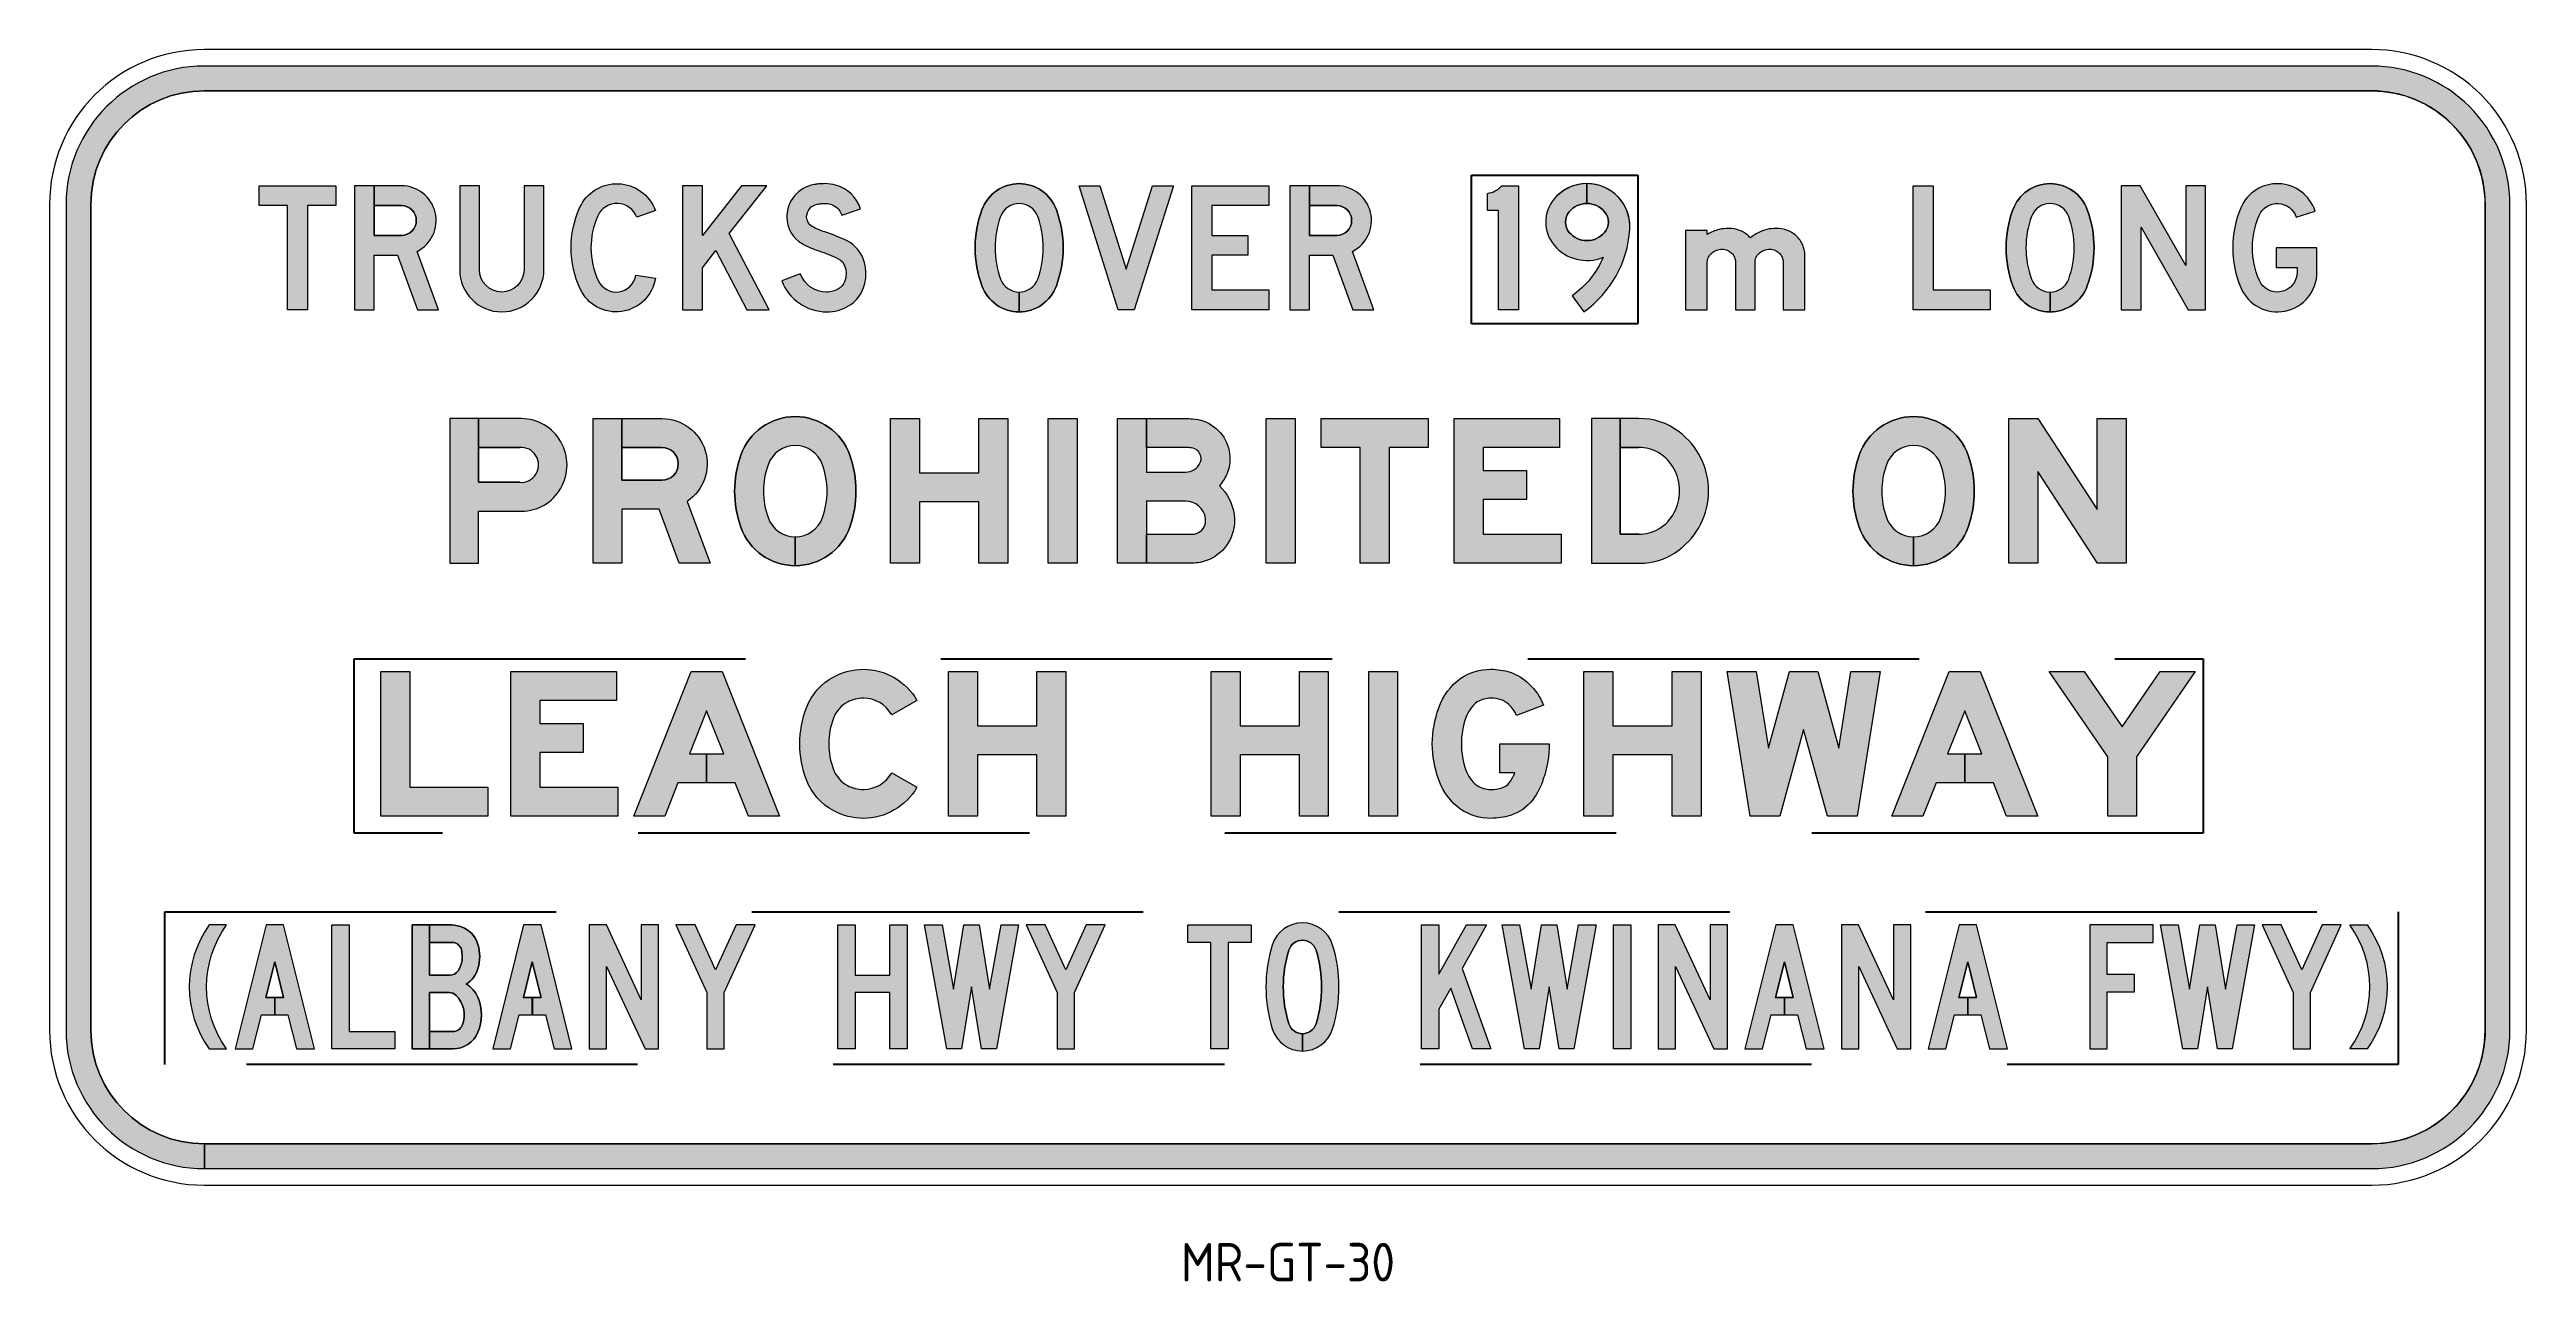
# Model space of a CAD drawing. Header units: millimetres. Extents: x 9785 to 9946, y 4631 to 4711.
import ezdxf
from ezdxf.enums import TextEntityAlignment as Align

# ---------------------------------------------------------------- set-up
doc = ezdxf.new("R2010")
doc.units = ezdxf.units.MM
doc.linetypes.add('CENTERX2', pattern=[101.60000000000001, 63.5, -12.7, 12.7, -12.7])
doc.linetypes.add('DASHED', pattern=[19.049999999999997, 12.7, -6.35])
doc.layers.add('Dash18', color=4, linetype='DASHED')
doc.layers.add('T25', color=1, linetype='Continuous')
doc.layers.add('GSBWFILL', color=1, linetype='Continuous', lineweight=0)
doc.layers.add('GSOUTLINE', color=3, linetype='Continuous', lineweight=0)
doc.styles.add('ISO', font='isocp2.shx')
doc.styles.add('TSText', font='isocp2.shx')

# ---------------------------------------------------------------- blocks, each defined once
blk = doc.blocks.new('*U485')
at = {"layer": 'GSBWFILL', "transparency": 33554687}
blk.add_hatch(color=256, dxfattribs=at).paths.add_polyline_path([(-1049.76, -533.9999999999991), (1050, -533.9999999999991, 0.414213562373095), (1184, -399.9999999999991), (1184, 400, 0.414213562373095), (1050, 534), (-1050, 534, 0.414213562373095), (-1184, 400), (-1184, -399.9999999999991, 0.414213562373095), (-1050, -533.9999999999991), (-1050, -509.9999999999991, -0.414213562373095), (-1160, -399.9999999999991), (-1160, 400, -0.414213562373095), (-1050, 510), (1050, 510, -0.414213562373095), (1160, 400), (1160, -399.9999999999991, -0.414213562373095), (1050, -509.9999999999991), (-1049.76, -509.9999999999991)])
at = {"layer": 'GSBWFILL', "linetype": 'Continuous', "transparency": 33554687}
for points in [[(-1050, -549.9999999999991), (1050, -549.9999999999991, 0.414213562373095), (1200, -399.9999999999991), (1200, 400, 0.414213562373095), (1050, 550), (-1050, 550, 0.414213562373095), (-1200, 400), (-1200, -399.9999999999991, 0.414213562373095), (-1050, -549.9999999999991)], [(-1049.76, -533.9999999999991), (1050, -533.9999999999991, 0.414213562373095), (1184, -399.9999999999991), (1184, 400, 0.414213562373095), (1050, 534), (-1050, 534, 0.414213562373095), (-1184, 400), (-1184, -399.9999999999991, 0.414213562373095), (-1050, -533.9999999999991), (-1050, -509.9999999999991, -0.414213562373095), (-1160, -399.9999999999991), (-1160, 400, -0.414213562373095), (-1050, 510), (1050, 510, -0.414213562373095), (1160, 400), (1160, -399.9999999999991, -0.414213562373095), (1050, -509.9999999999991), (-1049.76, -509.9999999999991), (-1049.76, -533.9999999999991)]]:
    blk.add_lwpolyline(points, format="xyb", close=True, dxfattribs=at).dxf.unprotected_set("ltscale", 0)
at = {"layer": 'GSOUTLINE', "linetype": 'Continuous', "transparency": 33554687}
for points in [[(-1050, -549.9999999999991), (1050, -549.9999999999991, 0.414213562373095), (1200, -399.9999999999991), (1200, 400, 0.414213562373095), (1050, 550), (-1050, 550, 0.414213562373095), (-1200, 400), (-1200, -399.9999999999991, 0.414213562373095), (-1050, -549.9999999999991)], [(-1050, -533.9999999999991), (1050, -533.9999999999991, 0.414213562373095), (1184, -399.9999999999991), (1184, 400, 0.414213562373095), (1050, 534), (-1050, 534, 0.414213562373095), (-1184, 400), (-1184, -399.9999999999991, 0.414213562373095), (-1050, -533.9999999999991)], [(-1050, -509.9999999999991), (1050, -509.9999999999991, 0.414213562373095), (1160, -399.9999999999991), (1160, 400, 0.414213562373095), (1050, 510), (-1050, 510, 0.414213562373095), (-1160, 400), (-1160, -399.9999999999991, 0.414213562373095), (-1050, -509.9999999999991)]]:
    blk.add_lwpolyline(points, format="xyb", close=True, dxfattribs=at).dxf.unprotected_set("ltscale", 0)
at = {"layer": 'GSBWFILL', "color": 250, "transparency": 33554687, "style": 'TSText'}
for s in ['levels:GSCOLORFILL|GSBWFILL|GSOUTLINE', 'panelStyle:MR-RM-TRUCKS(Long).ssm', 'chevronShoulderRadius:300.000', 'constructPanels:900|600|450', 'panelBorderRadius:300.000', 'chevronTipRadius:300.000', 'constructPanelMode:0', 'panelRoundCorners:0', 'panelStation:none', 'heightRounding:10', 'panelHeightLock:1', 'widthRounding:10', 'panelWidthLock:1', 'legendMaterial:0', 'panelName:name', 'panelMounting:0', 'panelStandard:1', 'panelMaterial:0', 'panelQuantity:1', 'marginAlign:9', 'panelShape:0', 'panelSizes:', 'version:2']:
    blk.add_text(s, height=0.001, dxfattribs=at).set_placement((0, 549.9979999999996), align=Align.CENTER)
blk = doc.blocks.new('*U145')
at = {"layer": 'GSBWFILL', "linetype": 'Continuous'}
blk.add_hatch(color=256, dxfattribs=at).paths.add_polyline_path([(32.00000000000003, -4.263256414560601e-14), (60, -4.263256414560601e-14, -0.32), (60, 200), (32, 200, 0.32)])
at = {"layer": 'GSBWFILL'}
blk.add_lwpolyline([(60, -4.263256414560601e-14, -0.32), (60, 200), (32, 200, 0.32), (32, -4.263256414560601e-14)], format="xyb", close=True, dxfattribs=at)
at = {"layer": 'GSOUTLINE'}
blk.add_lwpolyline([(60.00000000000003, -4.263256414560601e-14, -0.32), (60, 200), (32, 200, 0.32), (32.00000000000003, -4.263256414560601e-14)], format="xyb", close=True, dxfattribs=at)
blk = doc.blocks.new('*U146')
at = {"layer": 'GSBWFILL', "linetype": 'Continuous'}
blk.add_hatch(color=256, dxfattribs=at).paths.add_polyline_path([(64, 140.5530424827055), (78.38826062067636, 82.99999999999999), (64.00999999999999, 82.99999999999999), (64.01, 55), (85.38826062067636, 55), (99.13826062067635, 0), (128, 0), (78, 200), (50, 200), (0, 0), (28.86173937932358, 0), (42.61173937932364, 55), (64, 54.99999999999999), (64, 83), (49.61173937932364, 83)])
at = {"layer": 'GSBWFILL'}
blk.add_lwpolyline([(64, 83), (49.61173937932364, 83), (64, 140.5530424827055), (78.38826062067636, 83), (64.00999999999999, 83), (64.00999999999999, 55), (85.38826062067636, 55), (99.13826062067636, 0), (128, 0), (78, 200), (50, 200), (0, 0), (28.86173937932358, 0), (42.61173937932364, 55), (64, 55)], close=True, dxfattribs=at)
at = {"layer": 'GSOUTLINE'}
for points in [[(42.61173937932362, 55), (85.38826062067636, 55), (99.13826062067636, 0), (128, 0), (78, 200), (50, 200), (0, 0), (28.86173937932362, 0)], [(78.38826062067638, 83), (64, 140.5530424827055), (49.61173937932362, 83)]]:
    blk.add_lwpolyline(points, close=True, dxfattribs=at)
blk = doc.blocks.new('*U147')
at = {"layer": 'GSBWFILL', "linetype": 'Continuous'}
blk.add_hatch(color=256, dxfattribs=at).paths.add_polyline_path([(0, 200), (28, 200), (28, 28), (102, 28), (102, 0), (0, 0)])
at = {"layer": 'GSBWFILL'}
blk.add_lwpolyline([(0, 200), (28, 200), (28, 28), (102, 28), (102, 0), (0, 0)], close=True, dxfattribs=at)
at = {"layer": 'GSOUTLINE'}
blk.add_lwpolyline([(0, 200), (28, 200), (28, 28), (102, 28), (102, 0), (0, 0)], close=True, dxfattribs=at)
blk = doc.blocks.new('*U148')
at = {"layer": 'GSBWFILL', "linetype": 'Continuous'}
blk.add_hatch(color=256, dxfattribs=at).paths.add_polyline_path([(64.00000000000021, 172, -0.3333333333333302), (79.36000000000003, 160.4799999999999, -0.223141693693985), (73.96819689062112, 126.04, -0.249069420173561), (60.71231517720798, 119), (28, 119), (28, 200), (0, 200), (0, 0), (28, -6.0518825356103e-15), (28, 91), (59.59591794226545, 90.99999999999997, -0.1962615682814122), (70.7935853378457, 86.4285714285714, -0.3091553152846961), (80.46237859583465, 37.71428571428569, -0.3003359330538564), (65.74878637916754, 27.99999999999999), (28.00999999999999, 27.99999999999999), (28.00999999999999, -6.054043922230161e-15), (65.74878637916753, -7.105427357601002e-15, 0.3003359330538555), (106.211164975002, 26.71428571428556, 0.204655783712048), (106.2111649750022, 83.28571428571396, 0.1670695349251281), (87.03235963017632, 104.509862498702, 0.1861288934326207), (106.24, 129.6800000000001, 0.1428571428571427), (106.24, 168.32, 0.3333333333333334), (63.99999999999995, 200), (28.00999999999999, 199.9999999999999), (28.00999999999999, 172)])
at = {"layer": 'GSBWFILL'}
blk.add_lwpolyline([(59.59591794226537, 90.99999999999997), (28, 91), (28, -6.0518825356103e-15), (0, 0), (0, 200), (28, 200), (28, 119), (60.71231517720798, 119, 0.2490694201735611), (73.96819689062113, 126.04, 0.2231416936939853), (79.36000000000001, 160.48, 0.3333333333333334), (64, 172), (28.00999999999999, 172), (28.00999999999999, 199.9999999999999), (64, 200, -0.3333333333333334), (106.24, 168.32, -0.1428571428571432), (106.24, 129.6799999999999, -0.1861288934326198), (87.0323596301763, 104.509862498702, -0.167069534925127), (106.2111649750021, 83.28571428571418, -0.2046557837120482), (106.2111649750021, 26.71428571428572, -0.3003359330538566), (65.74878637916754, -7.105427357601002e-15), (28.00999999999999, -6.054043922230161e-15), (28.00999999999999, 27.99999999999999), (65.74878637916754, 27.99999999999999, 0.3003359330538566), (80.46237859583465, 37.71428571428572, 0.3091553152846965), (70.79358533784563, 86.42857142857146, 0.196261568281412)], format="xyb", close=True, dxfattribs=at)
at = {"layer": 'GSOUTLINE'}
for points in [[(106.2111649750021, 26.71428571428572, 0.2046557837120482), (106.2111649750021, 83.28571428571418, 0.167069534925127), (87.03235963017633, 104.509862498702, 0.1861288934326198), (106.24, 129.6799999999999, 0.1428571428571432), (106.24, 168.32, 0.3333333333333334), (64, 200), (0, 200), (0, 0), (65.7487863791675, -1.4210854715202e-14, 0.3003359330538566)], [(64, 172, -0.3333333333333334), (79.36, 160.48, -0.2231416936939853), (73.96819689062112, 126.04, -0.2490694201735611), (60.712315177208, 119), (28, 119), (28, 172)], [(80.46237859583464, 37.71428571428572, -0.3003359330538566), (65.74878637916751, 27.99999999999998), (28, 27.99999999999999), (28, 91), (59.59591794226541, 90.99999999999997, -0.196261568281412), (70.79358533784563, 86.42857142857144, -0.3091553152846965)]]:
    blk.add_lwpolyline(points, format="xyb", close=True, dxfattribs=at)
blk = doc.blocks.new('*U149')
at = {"layer": 'GSBWFILL', "linetype": 'Continuous'}
blk.add_hatch(color=256, dxfattribs=at).paths.add_polyline_path([(64, 140.5530424827055), (78.38826062067636, 82.99999999999999), (64.00999999999999, 82.99999999999999), (64.01, 55), (85.38826062067636, 55), (99.13826062067635, 0), (128, 0), (78, 200), (50, 200), (0, 0), (28.86173937932358, 0), (42.61173937932364, 55), (64, 54.99999999999999), (64, 83), (49.61173937932364, 83)])
at = {"layer": 'GSBWFILL'}
blk.add_lwpolyline([(64, 83), (49.61173937932364, 83), (64, 140.5530424827055), (78.38826062067636, 83), (64.00999999999999, 83), (64.00999999999999, 55), (85.38826062067636, 55), (99.13826062067636, 0), (128, 0), (78, 200), (50, 200), (0, 0), (28.86173937932358, 0), (42.61173937932364, 55), (64, 55)], close=True, dxfattribs=at)
at = {"layer": 'GSOUTLINE'}
for points in [[(42.61173937932362, 55), (85.38826062067636, 55), (99.13826062067636, 0), (128, 0), (78, 200), (50, 200), (0, 0), (28.86173937932362, 0)], [(78.38826062067638, 83), (64, 140.5530424827055), (49.61173937932362, 83)]]:
    blk.add_lwpolyline(points, close=True, dxfattribs=at)
blk = doc.blocks.new('*U150')
at = {"layer": 'GSBWFILL', "linetype": 'Continuous'}
blk.add_hatch(color=256, dxfattribs=at).paths.add_polyline_path([(27.99999999999999, 133), (90, 0), (112, 0), (112, 200), (83.99999999999999, 200), (84, 79.1412182153928), (27.65981601018314, 200), (0, 200), (0, 0), (28, 0)])
at = {"layer": 'GSBWFILL'}
blk.add_lwpolyline([(90, 0), (112, 0), (112, 200), (84, 200), (84, 79.14121821539283), (27.65981601018314, 200), (0, 200), (0, 0), (28, 0), (28, 133)], close=True, dxfattribs=at)
at = {"layer": 'GSOUTLINE'}
blk.add_lwpolyline([(90, 0), (112, 0), (112, 200), (84, 200), (84.00000000000001, 79.14121821539283), (27.65981601018314, 200), (0, 200), (0, 0), (28, 0), (28, 133)], close=True, dxfattribs=at)
blk = doc.blocks.new('*U151')
at = {"layer": 'GSBWFILL', "linetype": 'Continuous'}
blk.add_hatch(color=256, dxfattribs=at).paths.add_polyline_path([(50, 90.99999999999997), (49.99999999999999, 0), (77.99999999999999, 0), (78, 91.00000000000001), (128, 200), (97.19465503065665, 200), (64, 127.6356520331685), (30.80534496934333, 200), (1.733514876297185e-14, 200)])
at = {"layer": 'GSBWFILL'}
blk.add_lwpolyline([(50, 91.00000000000003), (50, 0), (78, 0), (78, 91.00000000000003), (128, 200), (97.19465503065663, 199.9999999999999), (64, 127.6356520331685), (30.80534496934331, 200), (0, 200)], close=True, dxfattribs=at)
at = {"layer": 'GSOUTLINE'}
blk.add_lwpolyline([(49.99999999999999, 91.00000000000003), (50, 0), (78, 0), (78.00000000000001, 91.00000000000003), (128, 200), (97.19465503065663, 199.9999999999999), (64, 127.6356520331685), (30.80534496934332, 200), (0, 200)], close=True, dxfattribs=at)
blk = doc.blocks.new('*U144')
at = {"layer": 'GSOUTLINE', "color": 28}
for name, p, xscale, yscale, zscale in [('*U145', (0, 0), 0.5999999999999998, 0.5999999999999998, 0.5999999999999998), ('*U146', (44.4, 0), 0.6, 0.6, 0.6), ('*U147', (138, 0), 0.5999999999999998, 0.5999999999999998, 0.5999999999999998), ('*U148', (215.9999999999999, 0), 0.6, 0.6, 0.6), ('*U149', (293.9999999999999, 0), 0.6, 0.6, 0.6), ('*U150', (387.6, 0), 0.6, 0.6, 0.6), ('*U151', (471.6, 0), 0.6000000000000002, 0.6000000000000002, 0.6000000000000002)]:
    blk.add_blockref(name, p, dxfattribs=dict(at, xscale=xscale, yscale=yscale, zscale=zscale))
blk = doc.blocks.new('*U153')
at = {"layer": 'GSBWFILL', "linetype": 'Continuous'}
blk.add_hatch(color=256, dxfattribs=at).paths.add_polyline_path([(84, 119), (28, 119), (28, 200), (0, 200), (0, 0), (28, 0), (28, 91), (84, 91), (84, 0), (112, 0), (112, 200), (84, 200)])
at = {"layer": 'GSBWFILL'}
blk.add_lwpolyline([(0, 200), (28, 200), (28, 119), (84, 119), (84, 200), (112, 200), (112, 0), (84, 0), (84, 91), (28, 91), (28, 0), (0, 0)], close=True, dxfattribs=at)
at = {"layer": 'GSOUTLINE'}
blk.add_lwpolyline([(0, 200), (27.99999999999997, 200), (27.99999999999997, 119), (84.00000000000003, 119), (84.00000000000003, 200), (112, 200), (112, 0), (84.00000000000003, 0), (84.00000000000003, 91), (27.99999999999997, 91), (27.99999999999997, 0), (0, 0)], close=True, dxfattribs=at)
blk = doc.blocks.new('*U154')
at = {"layer": 'GSBWFILL', "linetype": 'Continuous'}
blk.add_hatch(color=256, dxfattribs=at).paths.add_polyline_path([(47.08203865967937, 96.48858623940586), (63.64386486137448, 200), (88.35613513862575, 200), (104.9179613403207, 96.4885862394061), (123.5500158172276, 200), (152, 200), (116, 0), (92, 0), (76.00000000000006, 99.99999999999999), (60, 0), (36, 0), (0, 200), (28.44998418277243, 200)])
at = {"layer": 'GSBWFILL'}
blk.add_lwpolyline([(47.08203865967937, 96.48858623940586), (63.64386486137448, 200), (88.35613513862575, 200), (104.9179613403207, 96.4885862394061), (123.5500158172276, 200), (152, 200), (116, 0), (92, 0), (76.00000000000006, 99.99999999999999), (60, 0), (36, 0), (0, 200), (28.44998418277243, 200)], close=True, dxfattribs=at)
at = {"layer": 'GSOUTLINE'}
blk.add_lwpolyline([(47.08203865967936, 96.48858623940586), (63.64386486137448, 200), (88.35613513862575, 200), (104.9179613403207, 96.4885862394061), (123.5500158172276, 200), (152, 200), (116, 0), (92, 0), (76.00000000000006, 99.99999999999999), (60, 0), (36.00000000000001, 0), (0, 200), (28.4499841827724, 200)], close=True, dxfattribs=at)
blk = doc.blocks.new('*U155')
at = {"layer": 'GSBWFILL', "linetype": 'Continuous'}
blk.add_hatch(color=256, dxfattribs=at).paths.add_polyline_path([(50, 90.99999999999997), (49.99999999999999, 0), (77.99999999999999, 0), (78, 91.00000000000001), (128, 200), (97.19465503065665, 200), (64, 127.6356520331685), (30.80534496934333, 200), (1.733514876297185e-14, 200)])
at = {"layer": 'GSBWFILL'}
blk.add_lwpolyline([(50, 91.00000000000003), (50, 0), (78, 0), (78, 91.00000000000003), (128, 200), (97.19465503065663, 199.9999999999999), (64, 127.6356520331685), (30.80534496934331, 200), (0, 200)], close=True, dxfattribs=at)
at = {"layer": 'GSOUTLINE'}
blk.add_lwpolyline([(49.99999999999999, 91.00000000000003), (50, 0), (78, 0), (78.00000000000001, 91.00000000000003), (128, 200), (97.19465503065663, 199.9999999999999), (64, 127.6356520331685), (30.80534496934332, 200), (0, 200)], close=True, dxfattribs=at)
blk = doc.blocks.new('*U152')
at = {"layer": 'GSOUTLINE', "color": 28, "xscale": 0.6, "yscale": 0.6, "zscale": 0.6}
for name, p in [('*U153', (0, 0)), ('*U154', (84.00000000000011, 0)), ('*U155', (182.4000000000002, 0))]:
    blk.add_blockref(name, p, dxfattribs=at)
blk = doc.blocks.new('*U157')
at = {"layer": 'GSBWFILL', "linetype": 'Continuous'}
blk.add_hatch(color=256, dxfattribs=at).paths.add_polyline_path([(37, 172), (0, 172), (0, 200), (102, 200), (102, 172), (65, 172), (65, 0), (37, 0)])
at = {"layer": 'GSBWFILL'}
blk.add_lwpolyline([(37, 172), (0, 172), (0, 200), (102, 200), (102, 172), (65, 172), (65, 0), (37, 0)], close=True, dxfattribs=at)
at = {"layer": 'GSOUTLINE'}
blk.add_lwpolyline([(36.99999999999999, 172), (0, 172), (0, 200), (102, 200), (102, 172), (64.99999999999999, 172), (64.99999999999999, 0), (36.99999999999999, 0)], close=True, dxfattribs=at)
blk = doc.blocks.new('*U158')
at = {"layer": 'GSBWFILL', "linetype": 'Continuous'}
blk.add_hatch(color=256, dxfattribs=at).paths.add_polyline_path([(80.95612091126677, 40.649543480188, -0.3280427996261502), (59.00999999999999, 24.50000217391321), (59.00999999999993, -3.499999019607777, 0.3281088988311429), (107.6853115858524, 32.30985728215591, 0.1523809523809524), (107.6853115858524, 167.6901427178442, 0.735537190082645), (10.31468841414769, 167.6901427178442, 0.1523809523809524), (10.31468841414772, 32.3098572821559, 0.3281631965406047), (58.99999999999994, -3.499999999999957), (59, 24.50000000000006, -0.3281631965406056), (37.04387908873321, 40.64954348018804, -0.1523809523809522), (37.04387908873329, 159.3504565198121, -0.7355371900826468), (80.9561209112668, 159.3504565198121, -0.1523809523809523)])
at = {"layer": 'GSBWFILL'}
blk.add_lwpolyline([(59, 24.50000000000006, -0.3281631965406057), (37.04387908873321, 40.64954348018805, -0.1523809523809521), (37.04387908873326, 159.3504565198121, -0.7355371900826451), (80.95612091126674, 159.3504565198121, -0.1523809523809523), (80.95612091126674, 40.64954348018798, -0.3280427996261496), (59.00999999999999, 24.50000217391321), (59.00999999999993, -3.499999019607785, 0.3281088988311427), (107.6853115858523, 32.3098572821559, 0.1523809523809523), (107.6853115858523, 167.6901427178441, 0.7355371900826451), (10.31468841414767, 167.6901427178441, 0.1523809523809521), (10.31468841414767, 32.30985728215597, 0.3281631965406052), (58.99999999999994, -3.49999999999995)], format="xyb", close=True, dxfattribs=at)
at = {"layer": 'GSOUTLINE'}
for points in [[(107.6853115858523, 32.30985728215589, 0.1523809523809523), (107.6853115858523, 167.6901427178441, 0.7355371900826451), (10.31468841414767, 167.6901427178441, 0.1523809523809521), (10.31468841414764, 32.30985728215596, 0.7355371900826451)], [(80.95612091126672, 40.64954348018797, 0.1523809523809523), (80.95612091126674, 159.3504565198121, 0.7355371900826451), (37.04387908873326, 159.3504565198121, 0.1523809523809521), (37.04387908873323, 40.64954348018804, 0.7355371900826451)]]:
    blk.add_lwpolyline(points, format="xyb", close=True, dxfattribs=at)
blk = doc.blocks.new('*U156')
at = {"layer": 'GSOUTLINE', "color": 28, "xscale": 0.6, "yscale": 0.6, "zscale": 0.6}
for name, p in [('*U157', (0, 0)), ('*U158', (75.59999999999991, 0))]:
    blk.add_blockref(name, p, dxfattribs=at)
blk = doc.blocks.new('*U160')
at = {"layer": 'GSBWFILL', "linetype": 'Continuous'}
blk.add_hatch(color=256, dxfattribs=at).paths.add_polyline_path([(28.00000000000001, 200), (0, 200), (0, 0), (28, 7.105427357601003e-15), (28, 64), (47.15784066379541, 97.83722506852179), (82.25307151133865, 2.087297230583491e-14), (112, 2.842170943040401e-14), (65.36764705882354, 130), (105, 200.0000000000001), (72.82367727746636, 200.0000000000001), (28, 120.8309076657738)])
at = {"layer": 'GSBWFILL'}
blk.add_lwpolyline([(47.15784066379541, 97.83722506852176), (28, 64.00000000000001), (28, 7.105427357601003e-15), (0, 0), (0, 200), (28, 200), (28, 120.8309076657738), (72.82367727746635, 200), (105, 200), (65.36764705882354, 130), (112, 2.842170943040401e-14), (82.25307151133865, 2.087297230583491e-14)], close=True, dxfattribs=at)
at = {"layer": 'GSOUTLINE'}
blk.add_lwpolyline([(47.1578406637954, 97.83722506852176), (28, 64.00000000000001), (28, 7.105427357601003e-15), (0, 0), (0, 200), (28, 200), (28, 120.8309076657738), (72.82367727746635, 200), (105, 200), (65.36764705882355, 130), (112, 2.842170943040401e-14), (82.25307151133866, 2.087297230583491e-14)], close=True, dxfattribs=at)
blk = doc.blocks.new('*U161')
at = {"layer": 'GSBWFILL', "linetype": 'Continuous'}
blk.add_hatch(color=256, dxfattribs=at).paths.add_polyline_path([(47.08203865967937, 96.48858623940586), (63.64386486137448, 200), (88.35613513862575, 200), (104.9179613403207, 96.4885862394061), (123.5500158172276, 200), (152, 200), (116, 0), (92, 0), (76.00000000000006, 99.99999999999999), (60, 0), (36, 0), (0, 200), (28.44998418277243, 200)])
at = {"layer": 'GSBWFILL'}
blk.add_lwpolyline([(47.08203865967937, 96.48858623940586), (63.64386486137448, 200), (88.35613513862575, 200), (104.9179613403207, 96.4885862394061), (123.5500158172276, 200), (152, 200), (116, 0), (92, 0), (76.00000000000006, 99.99999999999999), (60, 0), (36, 0), (0, 200), (28.44998418277243, 200)], close=True, dxfattribs=at)
at = {"layer": 'GSOUTLINE'}
blk.add_lwpolyline([(47.08203865967936, 96.48858623940586), (63.64386486137448, 200), (88.35613513862575, 200), (104.9179613403207, 96.4885862394061), (123.5500158172276, 200), (152, 200), (116, 0), (92, 0), (76.00000000000006, 99.99999999999999), (60, 0), (36.00000000000001, 0), (0, 200), (28.4499841827724, 200)], close=True, dxfattribs=at)
blk = doc.blocks.new('*U162')
at = {"layer": 'GSBWFILL', "linetype": 'Continuous'}
blk.add_hatch(color=256, dxfattribs=at).paths.add_polyline_path([(0, 200), (28, 200), (28, 0), (0, 0)])
at = {"layer": 'GSBWFILL'}
blk.add_lwpolyline([(0, 200), (28, 200), (28, 0), (0, 0)], close=True, dxfattribs=at)
at = {"layer": 'GSOUTLINE'}
blk.add_lwpolyline([(0, 200), (28.00000000000003, 200), (28.00000000000003, 0), (0, 0)], close=True, dxfattribs=at)
blk = doc.blocks.new('*U163')
at = {"layer": 'GSBWFILL', "linetype": 'Continuous'}
blk.add_hatch(color=256, dxfattribs=at).paths.add_polyline_path([(27.99999999999999, 133), (90, 0), (112, 0), (112, 200), (83.99999999999999, 200), (84, 79.1412182153928), (27.65981601018314, 200), (0, 200), (0, 0), (28, 0)])
at = {"layer": 'GSBWFILL'}
blk.add_lwpolyline([(90, 0), (112, 0), (112, 200), (84, 200), (84, 79.14121821539283), (27.65981601018314, 200), (0, 200), (0, 0), (28, 0), (28, 133)], close=True, dxfattribs=at)
at = {"layer": 'GSOUTLINE'}
blk.add_lwpolyline([(90, 0), (112, 0), (112, 200), (84, 200), (84.00000000000001, 79.14121821539283), (27.65981601018314, 200), (0, 200), (0, 0), (28, 0), (28, 133)], close=True, dxfattribs=at)
blk = doc.blocks.new('*U164')
at = {"layer": 'GSBWFILL', "linetype": 'Continuous'}
blk.add_hatch(color=256, dxfattribs=at).paths.add_polyline_path([(64, 140.5530424827055), (78.38826062067636, 82.99999999999999), (64.00999999999999, 82.99999999999999), (64.01, 55), (85.38826062067636, 55), (99.13826062067635, 0), (128, 0), (78, 200), (50, 200), (0, 0), (28.86173937932358, 0), (42.61173937932364, 55), (64, 54.99999999999999), (64, 83), (49.61173937932364, 83)])
at = {"layer": 'GSBWFILL'}
blk.add_lwpolyline([(64, 83), (49.61173937932364, 83), (64, 140.5530424827055), (78.38826062067636, 83), (64.00999999999999, 83), (64.00999999999999, 55), (85.38826062067636, 55), (99.13826062067636, 0), (128, 0), (78, 200), (50, 200), (0, 0), (28.86173937932358, 0), (42.61173937932364, 55), (64, 55)], close=True, dxfattribs=at)
at = {"layer": 'GSOUTLINE'}
for points in [[(42.61173937932362, 55), (85.38826062067636, 55), (99.13826062067636, 0), (128, 0), (78, 200), (50, 200), (0, 0), (28.86173937932362, 0)], [(78.38826062067638, 83), (64, 140.5530424827055), (49.61173937932362, 83)]]:
    blk.add_lwpolyline(points, close=True, dxfattribs=at)
blk = doc.blocks.new('*U165')
at = {"layer": 'GSBWFILL', "linetype": 'Continuous'}
blk.add_hatch(color=256, dxfattribs=at).paths.add_polyline_path([(27.99999999999999, 133), (90, 0), (112, 0), (112, 200), (83.99999999999999, 200), (84, 79.1412182153928), (27.65981601018314, 200), (0, 200), (0, 0), (28, 0)])
at = {"layer": 'GSBWFILL'}
blk.add_lwpolyline([(90, 0), (112, 0), (112, 200), (84, 200), (84, 79.14121821539283), (27.65981601018314, 200), (0, 200), (0, 0), (28, 0), (28, 133)], close=True, dxfattribs=at)
at = {"layer": 'GSOUTLINE'}
blk.add_lwpolyline([(90, 0), (112, 0), (112, 200), (84, 200), (84.00000000000001, 79.14121821539283), (27.65981601018314, 200), (0, 200), (0, 0), (28, 0), (28, 133)], close=True, dxfattribs=at)
blk = doc.blocks.new('*U166')
at = {"layer": 'GSBWFILL', "linetype": 'Continuous'}
blk.add_hatch(color=256, dxfattribs=at).paths.add_polyline_path([(64, 140.5530424827055), (78.38826062067636, 82.99999999999999), (64.00999999999999, 82.99999999999999), (64.01, 55), (85.38826062067636, 55), (99.13826062067635, 0), (128, 0), (78, 200), (50, 200), (0, 0), (28.86173937932358, 0), (42.61173937932364, 55), (64, 54.99999999999999), (64, 83), (49.61173937932364, 83)])
at = {"layer": 'GSBWFILL'}
blk.add_lwpolyline([(64, 83), (49.61173937932364, 83), (64, 140.5530424827055), (78.38826062067636, 83), (64.00999999999999, 83), (64.00999999999999, 55), (85.38826062067636, 55), (99.13826062067636, 0), (128, 0), (78, 200), (50, 200), (0, 0), (28.86173937932358, 0), (42.61173937932364, 55), (64, 55)], close=True, dxfattribs=at)
at = {"layer": 'GSOUTLINE'}
for points in [[(42.61173937932362, 55), (85.38826062067636, 55), (99.13826062067636, 0), (128, 0), (78, 200), (50, 200), (0, 0), (28.86173937932362, 0)], [(78.38826062067638, 83), (64, 140.5530424827055), (49.61173937932362, 83)]]:
    blk.add_lwpolyline(points, close=True, dxfattribs=at)
blk = doc.blocks.new('*U159')
at = {"layer": 'GSOUTLINE', "color": 28, "xscale": 0.6, "yscale": 0.6, "zscale": 0.6}
for name, p in [('*U160', (0, 0)), ('*U161', (78, 0)), ('*U162', (186, 0)), ('*U163', (229.2, 0)), ('*U164', (313.2, 0)), ('*U165', (406.8, 0)), ('*U166', (490.8, 0))]:
    blk.add_blockref(name, p, dxfattribs=at)
blk = doc.blocks.new('*U168')
at = {"layer": 'GSBWFILL', "linetype": 'Continuous'}
blk.add_hatch(color=256, dxfattribs=at).paths.add_polyline_path([(28, 92), (71.81454086025929, 92), (71.81454086025929, 120), (28, 120), (28, 172), (102, 172), (102, 200), (0, 200), (0, 0), (28, 0)])
at = {"layer": 'GSBWFILL'}
blk.add_lwpolyline([(28, 92), (71.81454086025929, 92), (71.81454086025929, 120), (28, 120), (28, 172), (102, 172), (102, 200), (0, 200), (0, 0), (28, 0)], close=True, dxfattribs=at)
at = {"layer": 'GSOUTLINE'}
blk.add_lwpolyline([(28, 92), (71.81454086025929, 92), (71.81454086025929, 120), (28, 120), (28, 172), (102, 172), (102, 200), (0, 200), (0, 0), (28, 0)], close=True, dxfattribs=at)
blk = doc.blocks.new('*U169')
at = {"layer": 'GSBWFILL', "linetype": 'Continuous'}
blk.add_hatch(color=256, dxfattribs=at).paths.add_polyline_path([(47.08203865967937, 96.48858623940586), (63.64386486137448, 200), (88.35613513862575, 200), (104.9179613403207, 96.4885862394061), (123.5500158172276, 200), (152, 200), (116, 0), (92, 0), (76.00000000000006, 99.99999999999999), (60, 0), (36, 0), (0, 200), (28.44998418277243, 200)])
at = {"layer": 'GSBWFILL'}
blk.add_lwpolyline([(47.08203865967937, 96.48858623940586), (63.64386486137448, 200), (88.35613513862575, 200), (104.9179613403207, 96.4885862394061), (123.5500158172276, 200), (152, 200), (116, 0), (92, 0), (76.00000000000006, 99.99999999999999), (60, 0), (36, 0), (0, 200), (28.44998418277243, 200)], close=True, dxfattribs=at)
at = {"layer": 'GSOUTLINE'}
blk.add_lwpolyline([(47.08203865967936, 96.48858623940586), (63.64386486137448, 200), (88.35613513862575, 200), (104.9179613403207, 96.4885862394061), (123.5500158172276, 200), (152, 200), (116, 0), (92, 0), (76.00000000000006, 99.99999999999999), (60, 0), (36.00000000000001, 0), (0, 200), (28.4499841827724, 200)], close=True, dxfattribs=at)
blk = doc.blocks.new('*U170')
at = {"layer": 'GSBWFILL', "linetype": 'Continuous'}
blk.add_hatch(color=256, dxfattribs=at).paths.add_polyline_path([(50, 90.99999999999997), (49.99999999999999, 0), (77.99999999999999, 0), (78, 91.00000000000001), (128, 200), (97.19465503065665, 200), (64, 127.6356520331685), (30.80534496934333, 200), (1.733514876297185e-14, 200)])
at = {"layer": 'GSBWFILL'}
blk.add_lwpolyline([(50, 91.00000000000003), (50, 0), (78, 0), (78, 91.00000000000003), (128, 200), (97.19465503065663, 199.9999999999999), (64, 127.6356520331685), (30.80534496934331, 200), (0, 200)], close=True, dxfattribs=at)
at = {"layer": 'GSOUTLINE'}
blk.add_lwpolyline([(49.99999999999999, 91.00000000000003), (50, 0), (78, 0), (78.00000000000001, 91.00000000000003), (128, 200), (97.19465503065663, 199.9999999999999), (64, 127.6356520331685), (30.80534496934332, 200), (0, 200)], close=True, dxfattribs=at)
blk = doc.blocks.new('*U171')
at = {"layer": 'GSBWFILL', "linetype": 'Continuous'}
blk.add_hatch(color=256, dxfattribs=at).paths.add_polyline_path([(28.00000000000003, 200), (2.842170943040401e-14, 200, -0.32), (-2.842170943040401e-14, -4.263256414560601e-14), (28, -4.263256414560601e-14, 0.32)])
at = {"layer": 'GSBWFILL'}
blk.add_lwpolyline([(0, -4.263256414560601e-14, 0.32), (5.684341886080801e-14, 200), (28.00000000000006, 200, -0.32), (28, -4.263256414560601e-14)], format="xyb", close=True, dxfattribs=at)
at = {"layer": 'GSOUTLINE'}
blk.add_lwpolyline([(2.842170943040401e-14, -4.263256414560601e-14, 0.32), (5.684341886080801e-14, 200), (28.00000000000006, 200, -0.32), (28.00000000000003, -4.263256414560601e-14)], format="xyb", close=True, dxfattribs=at)
blk = doc.blocks.new('*U167')
at = {"layer": 'GSOUTLINE', "color": 28}
for name, p, xscale, yscale, zscale in [('*U168', (0, 0), 0.6, 0.6, 0.6), ('*U169', (68.39999999999986, 0), 0.5999999999999991, 0.5999999999999991, 0.5999999999999991), ('*U170', (166.7999999999997, 0), 0.6, 0.6, 0.6), ('*U171', (252, 0), 0.6, 0.6, 0.6)]:
    blk.add_blockref(name, p, dxfattribs=dict(at, xscale=xscale, yscale=yscale, zscale=zscale))
blk = doc.blocks.new('*U143')
at = {"layer": 'GSOUTLINE'}
for name, p in [('*U144', (0, 0)), ('*U152', (628.4, 0)), ('*U156', (967.6000000000001, 0)), ('*U159', (1194, 0)), ('*U167', (1841.6, 0))]:
    blk.add_blockref(name, p, dxfattribs=at)
blk = doc.blocks.new('*U130')
at = {"layer": 'GSBWFILL', "linetype": 'Continuous'}
blk.add_hatch(color=256, dxfattribs=at).paths.add_polyline_path([(0, 0), (148, 0), (148, 40), (40, 39.99999999999999), (40, 200), (0, 200)])
at = {"layer": 'GSBWFILL'}
blk.add_lwpolyline([(40, 39.99999999999999), (148, 40), (148, 0), (0, 0), (0, 200), (40, 200)], close=True, dxfattribs=at)
at = {"layer": 'GSOUTLINE'}
blk.add_lwpolyline([(39.99999999999999, 39.99999999999999), (148, 40), (148, 0), (0, 0), (0, 200), (40, 200)], close=True, dxfattribs=at)
blk = doc.blocks.new('*U131')
at = {"layer": 'GSBWFILL', "linetype": 'Continuous'}
blk.add_hatch(color=256, dxfattribs=at).paths.add_polyline_path([(146, 160), (146, 200), (0, 200), (0, 0), (148, 0), (148, 40), (40, 40), (40, 88), (100, 88), (100, 128), (40, 128), (40.00000000000022, 160)])
at = {"layer": 'GSBWFILL'}
blk.add_lwpolyline([(146, 200), (146, 160), (40.00000000000023, 160), (40, 128), (100, 128), (100, 88), (40, 88), (40, 40), (148, 40), (148, 0), (0, 0), (0, 200)], close=True, dxfattribs=at)
at = {"layer": 'GSOUTLINE'}
blk.add_lwpolyline([(146, 200), (146, 160), (40.00000000000023, 160), (40, 128), (100, 128), (100, 88), (40, 88), (40, 40), (148, 40), (148, 0), (0, 0), (0, 200)], close=True, dxfattribs=at)
blk = doc.blocks.new('*U132')
at = {"layer": 'GSBWFILL', "linetype": 'Continuous'}
blk.add_hatch(color=256, dxfattribs=at).paths.add_polyline_path([(101, 145.8436913881428), (124.7814786625383, 86), (101.01, 86), (101.01, 45.99999999999999), (140.6772084284669, 46.00000000000001), (158.9572976592847, 0), (202, 0), (122.5213511703576, 199.9999999999999), (79.47864882964234, 200.0000000000001), (0, 0), (43.04270234071532, 0), (61.32279157153311, 46), (101, 45.99999999999999), (101, 86), (77.21852133746152, 86)])
at = {"layer": 'GSBWFILL'}
blk.add_lwpolyline([(101, 86), (101, 46), (61.32279157153312, 46), (43.04270234071532, 0), (0, 0), (79.47864882964234, 200.0000000000001), (122.5213511703577, 200), (202, 0), (158.9572976592847, 0), (140.6772084284669, 46), (101.01, 46), (101.01, 86), (124.7814786625383, 86), (101, 145.8436913881428), (77.21852133746154, 86)], close=True, dxfattribs=at)
at = {"layer": 'GSOUTLINE'}
for points in [[(140.6772084284669, 46.00000000000001), (61.32279157153306, 46), (43.04270234071532, 0), (0, 0), (79.47864882964231, 200.0000000000001), (122.5213511703576, 200), (202, 0), (158.9572976592846, 0)], [(77.21852133746152, 86), (124.7814786625384, 86), (101, 145.8436913881428)]]:
    blk.add_lwpolyline(points, close=True, dxfattribs=at)
blk = doc.blocks.new('*U133')
at = {"layer": 'GSBWFILL'}
h = blk.add_hatch(color=256, dxfattribs=at)
edge = h.paths.add_edge_path()
edge.add_arc((85.80485384282012, 79.38222293294962), 82.00000000000111, 200.9117291322936, 241.62431967812012, ccw=False)
edge.add_arc((139.7643271083099, 100), 139.7643271083099, 159.088270867707, 200.9117291322956, ccw=False)
edge.add_arc((85.80485384281725, 120.6177770670458), 82.00000000000007, 118.37568032187639, 159.0882708677071, ccw=False)
edge.add_arc((87.91005702760673, 116.7203320848662), 86.42966791513376, 90.00000000000051, 118.3756803218757, ccw=False)
edge.add_arc((87.91005702760603, 117.9875464282232), 85.16245357177672, 29.543259367586586, 90.00000000000011, ccw=False)
edge.add_line((162, 159.9794962366381), (127.2006536378383, 140.2562740666601))
edge.add_arc((87.9100570276059, 117.9875464282232), 45.16245357177669, 29.54325936758664, 89.99999999999994)
edge.add_arc((87.91005702760637, 116.720332084867), 46.42966791513288, 90.00000000000053, 118.3756803218757)
edge.add_arc((85.80485384281688, 120.6177770670461), 41.99999999999964, 118.3756803218768, 159.0882708677074)
edge.add_arc((139.7643271083124, 99.99999999999797), 99.76432710831297, 159.0882708677064, 200.9117291322949)
edge.add_arc((85.80485384281938, 79.3822229329517), 42.00000000000265, 200.9117291322968, 241.6243196781231)
edge.add_arc((87.91005702760631, 83.27966791512864), 46.42966791513277, 241.6243196781257, 269.9999999999995)
edge.add_arc((87.91005702760607, 82.01245357177228), 45.16245357177641, 269.9999999999998, 330.4567406324136)
edge.add_line((127.2006536378383, 59.74372593333572), (162.0000000000001, 40.02050376335802))
edge.add_arc((87.91005702760592, 82.01245357177248), 85.16245357177671, 270, 330.45674063241376, ccw=False)
edge.add_arc((87.91005702760908, 83.27966791513819), 86.42966791514243, 241.6243196781242, 269.9999999999979, ccw=False)
blk.add_lwpolyline([(46.83428890203254, 7.234492073302761, -0.1795346831938745), (9.206076893959562, 50.11402568851912, -0.1845423893392864), (9.206076893957288, 149.885974311475, -0.1795346831938931), (46.83428890203447, 192.7655079266941, -0.1244488248775011), (87.91005702760594, 203.1499999999999, -0.2700863277343583), (162, 159.9794962366381), (127.2006536378383, 140.2562740666601, 0.2700863277343575), (87.91005702760594, 163.1499999999999, 0.1244488248775011), (65.84432058046468, 157.571492873207, 0.179534683193893), (46.57133394218158, 135.6088049239485, 0.1845423893392858), (46.57133394218238, 64.39119507604534, 0.1795346831938735), (65.8443205804657, 42.42850712678825, 0.124448824877495), (87.91005702760594, 36.84999999999587, 0.2700863277343596), (127.2006536378383, 59.74372593333572), (162.0000000000001, 40.02050376335802, -0.2700863277343596), (87.91005702760594, -3.150000000004241, -0.1244488248774948)], format="xyb", close=True, dxfattribs=at)
at = {"layer": 'GSOUTLINE'}
blk.add_lwpolyline([(46.83428890203254, 7.234492073302761, -0.1795346831938745), (9.206076893959562, 50.11402568851912, -0.1845423893392864), (9.206076893957288, 149.885974311475, -0.1795346831938931), (46.83428890203447, 192.7655079266941, -0.1244488248775011), (87.91005702760594, 203.1499999999999, -0.2700863277343583), (162, 159.9794962366381), (127.2006536378383, 140.2562740666601, 0.2700863277343575), (87.91005702760594, 163.1499999999999, 0.1244488248775011), (65.84432058046468, 157.571492873207, 0.179534683193893), (46.57133394218158, 135.6088049239485, 0.1845423893392858), (46.57133394218238, 64.39119507604534, 0.1795346831938735), (65.8443205804657, 42.42850712678825, 0.124448824877495), (87.91005702760594, 36.84999999999587, 0.2700863277343596), (127.2006536378383, 59.74372593333572), (162.0000000000001, 40.02050376335802, -0.2700863277343596), (87.91005702760594, -3.150000000004241, -0.1244488248774948)], format="xyb", close=True, dxfattribs=at)
blk = doc.blocks.new('*U134')
at = {"layer": 'GSBWFILL', "linetype": 'Continuous'}
blk.add_hatch(color=256, dxfattribs=at).paths.add_polyline_path([(162.0000000000001, 0), (122.0000000000001, 0), (122.0000000000001, 84.83302519242805), (40, 84.83302519242805), (40, 0), (0, 0), (0, 200), (40, 200), (40, 124.8330251924281), (122.0000000000001, 124.8330251924281), (122.0000000000001, 200), (162.0000000000001, 200)])
at = {"layer": 'GSBWFILL'}
blk.add_lwpolyline([(162.0000000000001, 0), (122.0000000000001, 0), (122.0000000000001, 84.83302519242805), (40, 84.83302519242805), (40, 0), (0, 0), (0, 200), (40, 200), (40, 124.8330251924281), (122.0000000000001, 124.8330251924281), (122.0000000000001, 200), (162.0000000000001, 200)], close=True, dxfattribs=at)
at = {"layer": 'GSOUTLINE'}
blk.add_lwpolyline([(162.0000000000001, 0), (122.0000000000001, 0), (122.0000000000001, 84.83302519242805), (40, 84.83302519242805), (40, 0), (0, 0), (0, 200), (40, 200), (40, 124.8330251924281), (122.0000000000001, 124.8330251924281), (122.0000000000001, 200), (162.0000000000001, 200)], close=True, dxfattribs=at)
blk = doc.blocks.new('*U129')
at = {"layer": 'GSOUTLINE', "color": 28}
for name, p, xscale, yscale, zscale in [('*U130', (0, 0), 0.7, 0.7, 0.7), ('*U131', (126, 0), 0.7, 0.7, 0.7), ('*U132', (245, 0), 0.6999999999999998, 0.6999999999999998, 0.6999999999999998), ('*U133', (406, 0), 0.6999999999999994, 0.6999999999999994, 0.6999999999999994), ('*U134', (550.2, 0), 0.7, 0.7, 0.7)]:
    blk.add_blockref(name, p, dxfattribs=dict(at, xscale=xscale, yscale=yscale, zscale=zscale))
blk = doc.blocks.new('*U136')
at = {"layer": 'GSBWFILL', "linetype": 'Continuous'}
blk.add_hatch(color=256, dxfattribs=at).paths.add_polyline_path([(162.0000000000001, 0), (122.0000000000001, 0), (122.0000000000001, 84.83302519242805), (40, 84.83302519242805), (40, 0), (0, 0), (0, 200), (40, 200), (40, 124.8330251924281), (122.0000000000001, 124.8330251924281), (122.0000000000001, 200), (162.0000000000001, 200)])
at = {"layer": 'GSBWFILL'}
blk.add_lwpolyline([(162.0000000000001, 0), (122.0000000000001, 0), (122.0000000000001, 84.83302519242805), (40, 84.83302519242805), (40, 0), (0, 0), (0, 200), (40, 200), (40, 124.8330251924281), (122.0000000000001, 124.8330251924281), (122.0000000000001, 200), (162.0000000000001, 200)], close=True, dxfattribs=at)
at = {"layer": 'GSOUTLINE'}
blk.add_lwpolyline([(162.0000000000001, 0), (122.0000000000001, 0), (122.0000000000001, 84.83302519242805), (40, 84.83302519242805), (40, 0), (0, 0), (0, 200), (40, 200), (40, 124.8330251924281), (122.0000000000001, 124.8330251924281), (122.0000000000001, 200), (162.0000000000001, 200)], close=True, dxfattribs=at)
blk = doc.blocks.new('*U137')
at = {"layer": 'GSBWFILL', "linetype": 'Continuous'}
blk.add_hatch(color=256, dxfattribs=at).paths.add_polyline_path([(0, 200), (40, 200), (40, 1.4210854715202e-14), (0, 0)])
at = {"layer": 'GSBWFILL'}
blk.add_lwpolyline([(0, 200), (40, 200), (40, 1.4210854715202e-14), (0, 0)], close=True, dxfattribs=at)
at = {"layer": 'GSOUTLINE'}
blk.add_lwpolyline([(0, 200), (40, 200), (40, 1.4210854715202e-14), (0, 0)], close=True, dxfattribs=at)
blk = doc.blocks.new('*U138')
at = {"layer": 'GSBWFILL'}
h = blk.add_hatch(color=256, dxfattribs=at)
edge = h.paths.add_edge_path()
edge.add_arc((15.64926057318823, 100.0000000000009), 146.3507394268118, 340.6054680896871, 359.99999999999994, ccw=False)
edge.add_arc((63.46906615405155, 79.07804660712412), 94.37569549704519, 323.2821590301827, 342.94659161237877, ccw=False)
edge.add_arc((90.48130095612734, 58.9306599638909), 60.67735699862056, 286.8380423265891, 323.28215903018264, ccw=False)
edge.add_arc((81.00000000000003, 90.25905257804051), 93.40904274205523, 270, 286.83804232658906, ccw=False)
edge.add_arc((80.9816426416807, 73.45439156265012), 76.60438392622962, 237.0454688016533, 270.01373027378935, ccw=False)
edge.add_arc((90.94444791652879, 79.35205263615741), 87.12506631261357, 199.6409143308487, 233.6556318155259, ccw=False)
edge.add_arc((158.0794080782884, 102.3821510959739), 158.0973557724039, 180.8633437817097, 199.3236131044077, ccw=False)
edge.add_arc((158.0794080783075, 97.61784890402451), 158.0973557724231, 160.6763868955938, 179.1366562182893, ccw=False)
edge.add_arc((90.94444791652847, 120.6479473638441), 87.12506631261336, 126.344368184474, 160.3590856691517, ccw=False)
edge.add_arc((80.98164264168074, 126.5456084373514), 76.60438392622964, 89.98626972621071, 122.95453119834681, ccw=False)
edge.add_arc((81.00000000000007, 117.1817265426476), 85.96826362136866, 71.9485501023371, 90, ccw=False)
edge.add_arc((86.56620946524154, 134.2605592538578), 68.00526791941387, 45.984524728631925, 71.94855010233698, ccw=False)
edge.add_arc((71.65731061287279, 118.8302850663328), 89.461470437389, 22.913322820392978, 45.984524728631925, ccw=False)
edge.add_line((154.059814672467, 153.6610475835157), (116.6365593362179, 139.4046439169061))
edge.add_arc((71.65731061287286, 118.8302850663328), 49.46147043738894, 24.58025253354999, 45.98452472863197)
edge.add_arc((86.56620946524143, 134.2605592538576), 28.00526791941407, 45.98452472863184, 71.94855010233691)
edge.add_arc((81.00000000000011, 117.1817265426478), 45.96826362136846, 71.94855010233715, 90.0000000000001)
edge.add_arc((80.98643335259578, 126.528425852186), 36.62156682474738, 89.97877448390167, 121.1507209143332)
edge.add_arc((90.94444791652865, 120.6479473638443), 47.12506631261344, 127.828842480145, 160.359085669152)
edge.add_arc((149.1703972789397, 99.95059149077221), 108.9202043575406, 160.4001242677535, 179.9827030748059)
edge.add_arc((149.1447344583787, 100.0450314591031), 108.8945539731507, 180.0323893809524, 199.6149681880045)
edge.add_arc((90.90944914638442, 79.3267282654357), 47.08360059652242, 199.6556534744002, 232.1858966634082)
edge.add_arc((80.98164264168065, 73.45439156265044), 36.60438392622993, 238.8417838433604, 270.0137302737893)
edge.add_arc((80.99520335034109, 90.29143418432038), 53.44142571143351, 269.9948657214553, 286.8329080480444)
edge.add_arc((90.48130095612733, 58.93065996389086), 20.67735699862054, 286.8380423265892, 323.2821590301827)
edge.add_arc((63.46906615405158, 79.0780466071241), 54.37569549704513, 323.2821590301827, 339.4603106303313)
edge.add_line((114.3880645578282, 60.00000000000077), (93.57042603437097, 60.00000000000077))
edge.add_line((93.57042603437097, 60.00000000000077), (93.57042603437097, 100.0000000000008))
edge.add_line((93.57042603437097, 100.0000000000008), (162, 100.0000000000008))
blk.add_lwpolyline([(162, 100.0000000000008, -0.08482719811859381), (153.6952327249319, 51.40114709733879, -0.08601345507704393), (139.1196341039986, 22.65319862858334, -0.1603714889193391), (108.0575506927208, 0.8547002427210089, -0.07360229774130961), (80.99999999999997, -3.149990164014724, -0.1448517054975816), (39.31090226880505, 9.175460072669836, -0.1495166534491066), (8.888520956458052, 50.06720961624612, -0.08072277211752858), (2.842170943040401e-14, 100.0000000000008, -0.08072277211751748), (8.888520956457711, 149.9327903837547, -0.1495166534491089), (39.31090226880499, 190.8245399273316, -0.1448517054975819), (81.00000000000003, 203.1499901640163, -0.07892759384532116), (107.6390623601593, 198.9185157299205, -0.1137766045607998), (133.8198490591722, 183.1666939397862, -0.1010085420296178), (154.059814672467, 153.6610475835157), (116.6365593362179, 139.4046439169061, 0.09366624572868917), (106.0257436672628, 154.4006079101673, 0.1137766045607994), (95.24422676013543, 160.8873699353433, 0.0789275938453212), (81.00000000000003, 163.1499901640163, 0.1368582590586139), (62.04242151353421, 157.8695102645183, 0.1429009267240154), (46.56122775963925, 136.487822472989, 0.08565366930295554), (40.25019788470453, 99.9834732250691, 0.0856536693029543), (46.56935476917616, 63.48938392513955, 0.1429009267240198), (62.04242151353534, 42.13048973548251, 0.1368582590586024), (80.9904144606987, 36.85000868745323, 0.07360229774130936), (96.47085634346425, 39.13979543728604, 0.1603714889193391), (107.056053517272, 46.56818974207715, 0.07070798853142844), (114.3880645578282, 60.00000000000077), (93.57042603437097, 60.00000000000077), (93.57042603437097, 100.0000000000008)], format="xyb", close=True, dxfattribs=at)
at = {"layer": 'GSOUTLINE'}
blk.add_lwpolyline([(162.0000000000001, 100.0000000000008, -0.08482719811859381), (153.6952327249319, 51.40114709733879, -0.08601345507704393), (139.1196341039986, 22.65319862858334, -0.1603714889193391), (108.0575506927208, 0.8547002427210089, -0.07360229774130961), (81.00000000000001, -3.149990164014724, -0.1448517054975816), (39.31090226880507, 9.175460072669836, -0.1495166534491066), (8.888520956458066, 50.06720961624612, -0.08072277211752858), (4.263256414560601e-14, 100.0000000000008, -0.08072277211751748), (8.888520956457754, 149.9327903837547, -0.1495166534491089), (39.31090226880504, 190.8245399273316, -0.1448517054975819), (81.00000000000004, 203.1499901640163, -0.07892759384532116), (107.6390623601593, 198.9185157299205, -0.1137766045607998), (133.8198490591722, 183.1666939397862, -0.1010085420296178), (154.059814672467, 153.6610475835157), (116.6365593362179, 139.4046439169061, 0.09366624572868917), (106.0257436672628, 154.4006079101673, 0.1137766045607994), (95.24422676013545, 160.8873699353433, 0.0789275938453212), (81.00000000000007, 163.1499901640163, 0.1368582590586139), (62.04242151353425, 157.8695102645183, 0.1429009267240154), (46.56122775963927, 136.487822472989, 0.08565366930295554), (40.25019788470455, 99.9834732250691, 0.0856536693029543), (46.56935476917617, 63.48938392513955, 0.1429009267240198), (62.04242151353539, 42.13048973548251, 0.1368582590586024), (80.99041446069874, 36.85000868745323, 0.07360229774130936), (96.47085634346426, 39.13979543728604, 0.1603714889193391), (107.056053517272, 46.56818974207715, 0.07070798853142844), (114.3880645578282, 60.00000000000077), (93.57042603437098, 60.00000000000077), (93.57042603437098, 100.0000000000008)], format="xyb", close=True, dxfattribs=at)
blk = doc.blocks.new('*U139')
at = {"layer": 'GSBWFILL', "linetype": 'Continuous'}
blk.add_hatch(color=256, dxfattribs=at).paths.add_polyline_path([(162.0000000000001, 0), (122.0000000000001, 0), (122.0000000000001, 84.83302519242805), (40, 84.83302519242805), (40, 0), (0, 0), (0, 200), (40, 200), (40, 124.8330251924281), (122.0000000000001, 124.8330251924281), (122.0000000000001, 200), (162.0000000000001, 200)])
at = {"layer": 'GSBWFILL'}
blk.add_lwpolyline([(162.0000000000001, 0), (122.0000000000001, 0), (122.0000000000001, 84.83302519242805), (40, 84.83302519242805), (40, 0), (0, 0), (0, 200), (40, 200), (40, 124.8330251924281), (122.0000000000001, 124.8330251924281), (122.0000000000001, 200), (162.0000000000001, 200)], close=True, dxfattribs=at)
at = {"layer": 'GSOUTLINE'}
blk.add_lwpolyline([(162.0000000000001, 0), (122.0000000000001, 0), (122.0000000000001, 84.83302519242805), (40, 84.83302519242805), (40, 0), (0, 0), (0, 200), (40, 200), (40, 124.8330251924281), (122.0000000000001, 124.8330251924281), (122.0000000000001, 200), (162.0000000000001, 200)], close=True, dxfattribs=at)
blk = doc.blocks.new('*U140')
at = {"layer": 'GSBWFILL', "linetype": 'Continuous'}
blk.add_hatch(color=256, dxfattribs=at).paths.add_polyline_path([(57.36506297461688, 94.00000000000006), (40.50294525626306, 200), (0, 200), (31.81531644972427, 0), (73, 0), (106, 120), (139, 0), (180.1846835502758, 0), (212, 200), (171.497054743737, 200), (154.634937025383, 94.00000000000004), (125.484937025383, 200), (86.51506297461684, 199.9999999999999)])
at = {"layer": 'GSBWFILL'}
blk.add_lwpolyline([(106, 120), (73, 0), (31.81531644972426, 0), (0, 200), (40.50294525626305, 200), (57.36506297461688, 94.00000000000006), (86.51506297461685, 200), (125.484937025383, 200), (154.634937025383, 94.00000000000003), (171.497054743737, 200), (212, 200), (180.1846835502757, 0), (139, 0)], close=True, dxfattribs=at)
at = {"layer": 'GSOUTLINE'}
blk.add_lwpolyline([(106, 120), (73, 0), (31.81531644972424, 0), (0, 200), (40.50294525626308, 200), (57.36506297461693, 94.00000000000006), (86.5150629746169, 200), (125.4849370253831, 200), (154.634937025383, 94.00000000000003), (171.4970547437369, 200), (212, 200), (180.1846835502758, 0), (139, 0)], close=True, dxfattribs=at)
blk = doc.blocks.new('*U141')
at = {"layer": 'GSBWFILL', "linetype": 'Continuous'}
blk.add_hatch(color=256, dxfattribs=at).paths.add_polyline_path([(101, 145.8436913881428), (124.7814786625383, 86), (101.01, 86), (101.01, 45.99999999999999), (140.6772084284669, 46.00000000000001), (158.9572976592847, 0), (202, 0), (122.5213511703576, 199.9999999999999), (79.47864882964234, 200.0000000000001), (0, 0), (43.04270234071532, 0), (61.32279157153311, 46), (101, 45.99999999999999), (101, 86), (77.21852133746152, 86)])
at = {"layer": 'GSBWFILL'}
blk.add_lwpolyline([(101, 86), (101, 46), (61.32279157153312, 46), (43.04270234071532, 0), (0, 0), (79.47864882964234, 200.0000000000001), (122.5213511703577, 200), (202, 0), (158.9572976592847, 0), (140.6772084284669, 46), (101.01, 46), (101.01, 86), (124.7814786625383, 86), (101, 145.8436913881428), (77.21852133746154, 86)], close=True, dxfattribs=at)
at = {"layer": 'GSOUTLINE'}
for points in [[(140.6772084284669, 46.00000000000001), (61.32279157153306, 46), (43.04270234071532, 0), (0, 0), (79.47864882964231, 200.0000000000001), (122.5213511703576, 200), (202, 0), (158.9572976592846, 0)], [(77.21852133746152, 86), (124.7814786625384, 86), (101, 145.8436913881428)]]:
    blk.add_lwpolyline(points, close=True, dxfattribs=at)
blk = doc.blocks.new('*U142')
at = {"layer": 'GSBWFILL', "linetype": 'Continuous'}
blk.add_hatch(color=256, dxfattribs=at).paths.add_polyline_path([(121, 81.99999999999999), (202, 200), (153.4827732966269, 200), (101, 123.5436142098521), (48.51722670337308, 200), (-2.033443770372154e-14, 200.0000000000001), (81, 81.99999999999999), (81, 0), (121, 0)])
at = {"layer": 'GSBWFILL'}
blk.add_lwpolyline([(121, 0), (81, 0), (81, 81.99999999999999), (0, 200), (48.51722670337313, 200), (101, 123.5436142098521), (153.4827732966269, 200), (202, 200), (121, 82)], close=True, dxfattribs=at)
at = {"layer": 'GSOUTLINE'}
blk.add_lwpolyline([(121, 0), (80.99999999999999, 0), (80.99999999999999, 81.99999999999999), (0, 200), (48.5172267033731, 200), (101, 123.5436142098521), (153.4827732966269, 200), (202, 200), (121, 82)], close=True, dxfattribs=at)
blk = doc.blocks.new('*U135')
at = {"layer": 'GSOUTLINE', "color": 28}
for name, p, xscale, yscale, zscale in [('*U136', (0, 0), 0.6999999999999994, 0.6999999999999994, 0.6999999999999994), ('*U137', (152.6, 0), 0.7, 0.7, 0.7), ('*U138', (214.2, 0), 0.6999999999999994, 0.6999999999999994, 0.6999999999999994), ('*U139', (361.1999999999999, 0), 0.7, 0.7, 0.7), ('*U140', (499.7999999999998, 0), 0.7, 0.7, 0.7), ('*U141', (659.3999999999995, 0), 0.7, 0.7, 0.7), ('*U142', (811.9999999999994, 0), 0.7, 0.7, 0.7)]:
    blk.add_blockref(name, p, dxfattribs=dict(at, xscale=xscale, yscale=yscale, zscale=zscale))
blk = doc.blocks.new('*U128')
at = {"layer": 'GSOUTLINE'}
for name, p in [('*U129', (0, 0)), ('*U135', (804.6, 0))]:
    blk.add_blockref(name, p, dxfattribs=at)
blk = doc.blocks.new('*U115')
at = {"layer": 'GSBWFILL', "linetype": 'Continuous'}
h = blk.add_hatch(color=256, dxfattribs=at)
edge = h.paths.add_edge_path()
edge.add_line((5.684341886080801e-14, 200), (0, 0))
edge.add_line((0, 0), (40, 0))
edge.add_line((40, 0), (40, 71.8380021298226))
edge.add_line((40, 71.8380021298226), (100.2011205327979, 71.83800212982261))
edge.add_arc((100.2398989249751, 135.9190010649113), 64.08101066839174, 269.9653276638353, 450.0346723361646)
edge.add_line((100.2011205327979, 200), (40.01000000000001, 200))
edge.add_line((40.00999999999999, 200), (40.00999999999998, 160.0000000000001))
edge.add_line((40.00999999999999, 160.0000000000001), (98.11143945068886, 160))
edge.add_arc((100.1628325379437, 135.9190010649113), 24.16821721414677, -94.86911209012192, 94.86911209012192, ccw=False)
edge.add_line((98.11143945068886, 111.8380021298226), (40.00000000000001, 111.8380021298226))
edge.add_line((40, 111.8380021298226), (40, 200))
edge.add_line((40, 200), (5.684341886080801e-14, 200))
at = {"layer": 'GSBWFILL'}
blk.add_lwpolyline([(5.684341886080801e-14, 200), (0, 0), (40, 0), (40, 71.8380021298226), (100.2011205327979, 71.83800212982261, 1.000605329600427), (100.2011205327979, 200), (40.00999999999999, 200), (40.00999999999999, 160.0000000000001), (98.11143945068886, 160, -1.088809080224523), (98.11143945068886, 111.8380021298226), (40, 111.8380021298226), (40, 200)], format="xyb", close=True, dxfattribs=at)
at = {"layer": 'GSOUTLINE'}
for points in [[(40, 71.8380021298226), (100.2011205327979, 71.83800212982261, 1.000605329600427), (100.2011205327979, 200), (5.684341886080801e-14, 200), (0, 0), (40, 0)], [(40, 111.8380021298226), (98.11143945068886, 111.8380021298226, 1.088809080224523), (98.11143945068886, 160), (40, 160.0000000000001)]]:
    blk.add_lwpolyline(points, format="xyb", close=True, dxfattribs=at)
blk = doc.blocks.new('*U116')
at = {"layer": 'GSBWFILL'}
h = blk.add_hatch(color=256, dxfattribs=at)
edge = h.paths.add_edge_path()
edge.add_line((40.00000000000009, 114.7508916784858), (95.4379328445776, 114.7508916784858))
edge.add_arc((95.4379328445776, 137.3754458392428), 22.62455416075704, 270, 450)
edge.add_line((95.4379328445776, 159.9999999999999), (40.00999999999996, 159.9999999999999))
edge.add_line((40.00999999999996, 159.9999999999999), (40.00999999999996, 200))
edge.add_line((40.00999999999996, 200), (95.4379328445776, 200))
edge.add_arc((95.4379328445776, 137.3754458392429), 62.6245541607571, -56.2163828611578, 90, ccw=False)
edge.add_line((130.2608162632668, 85.32545473221217), (162, 0))
edge.add_line((162, 0), (119.3222763412489, 0))
edge.add_line((119.3222763412489, 0), (91.5165963959839, 74.7508916784858))
edge.add_line((91.5165963959839, 74.7508916784858), (39.99999999999997, 74.75089167848583))
edge.add_line((39.99999999999997, 74.75089167848583), (39.99999999999997, 0))
edge.add_line((39.99999999999997, 0), (-2.842170943040401e-14, 0))
edge.add_line((-2.842170943040401e-14, 0), (-2.842170943040401e-14, 200))
edge.add_line((-2.842170943040401e-14, 200), (39.99999999999997, 200))
edge.add_line((39.99999999999997, 200), (40.00000000000009, 114.7508916784858))
blk.add_lwpolyline([(40.00000000000009, 114.7508916784858), (95.4379328445776, 114.7508916784858, 0.9999999999999999), (95.4379328445776, 159.9999999999999), (40.00999999999996, 159.9999999999999), (40.00999999999996, 200), (95.4379328445776, 200, -0.7414232065419923), (130.2608162632668, 85.32545473221217), (162, 0), (119.3222763412489, 0), (91.5165963959839, 74.7508916784858), (39.99999999999997, 74.75089167848583), (39.99999999999997, 0), (-2.842170943040401e-14, 0), (-2.842170943040401e-14, 200), (39.99999999999997, 200)], format="xyb", close=True, dxfattribs=at)
at = {"layer": 'GSOUTLINE'}
for points in [[(130.2608162632668, 85.32545473221217), (161.9999999999999, 0), (119.3222763412488, 0), (91.51659639598387, 74.7508916784858), (39.99999999999994, 74.75089167848583), (39.99999999999994, 0), (-5.684341886080801e-14, 0), (-5.684341886080801e-14, 200), (95.43793284457757, 200, -0.7414232065419917)], [(95.43793284457757, 114.7508916784858), (40.00000000000006, 114.7508916784858), (40.00000000000006, 159.9999999999999), (95.43793284457757, 159.9999999999999, -0.9999999999999999)]]:
    blk.add_lwpolyline(points, format="xyb", close=True, dxfattribs=at)
blk = doc.blocks.new('*U117')
at = {"layer": 'GSBWFILL', "linetype": 'Continuous'}
blk.add_hatch(color=256, dxfattribs=at).paths.add_polyline_path([(8.63833237456332, 49.65565138221403, 0.317188662866525), (83.99999999999989, -3.499999999999901), (83.99999999999989, 36.5000000000001, -0.3171886628665249), (46.31916618728168, 63.07782569110704, -0.1727861771058317), (46.31916618728166, 136.2221743088931, -0.7053406998158381), (121.6808338127181, 136.2221743088931, -0.1727861771058317), (121.6808338127181, 63.07782569110702, -0.3171198761888752), (84.00999999999988, 36.50000125000011), (84.00999999999988, -3.499999374999902, 0.3171542691870944), (159.3616676254365, 49.65565138221412, 0.1727861771058316), (159.3616676254364, 149.6443486177861, 0.7053406998158378), (8.63833237456332, 149.6443486177861, 0.1727861771058317)])
at = {"layer": 'GSBWFILL'}
blk.add_lwpolyline([(83.99999999999989, -3.499999999999901, -0.3171886628665251), (8.638332374563333, 49.65565138221408, -0.1727861771058316), (8.638332374563333, 149.6443486177861, -0.7053406998158377), (159.3616676254364, 149.6443486177861, -0.1727861771058317), (159.3616676254364, 49.65565138221403, -0.3171542691870941), (84.00999999999988, -3.499999374999902), (84.00999999999988, 36.50000125000011, 0.3171198761888754), (121.6808338127181, 63.07782569110706, 0.1727861771058317), (121.6808338127181, 136.2221743088931, 0.7053406998158375), (46.31916618728167, 136.2221743088931, 0.1727861771058317), (46.31916618728167, 63.07782569110708, 0.3171886628665251), (83.99999999999989, 36.50000000000009)], format="xyb", close=True, dxfattribs=at)
at = {"layer": 'GSOUTLINE'}
for points in [[(159.3616676254365, 49.65565138221395, 0.1727861771058316), (159.3616676254366, 149.644348617786, 0.7053406998158377), (8.638332374563461, 149.6443486177861, 0.1727861771058316), (8.638332374563447, 49.655651382214, 0.7053406998158377)], [(121.6808338127183, 63.07782569110697, 0.1727861771058317), (121.6808338127183, 136.222174308893, 0.7053406998158375), (46.31916618728172, 136.222174308893, 0.1727861771058317), (46.31916618728171, 63.07782569110699, 0.7053406998158375)]]:
    blk.add_lwpolyline(points, format="xyb", close=True, dxfattribs=at)
blk = doc.blocks.new('*U118')
at = {"layer": 'GSBWFILL', "linetype": 'Continuous'}
blk.add_hatch(color=256, dxfattribs=at).paths.add_polyline_path([(162.0000000000001, 0), (122.0000000000001, 0), (122.0000000000001, 84.83302519242805), (40, 84.83302519242805), (40, 0), (0, 0), (0, 200), (40, 200), (40, 124.8330251924281), (122.0000000000001, 124.8330251924281), (122.0000000000001, 200), (162.0000000000001, 200)])
at = {"layer": 'GSBWFILL'}
blk.add_lwpolyline([(162.0000000000001, 0), (122.0000000000001, 0), (122.0000000000001, 84.83302519242805), (40, 84.83302519242805), (40, 0), (0, 0), (0, 200), (40, 200), (40, 124.8330251924281), (122.0000000000001, 124.8330251924281), (122.0000000000001, 200), (162.0000000000001, 200)], close=True, dxfattribs=at)
at = {"layer": 'GSOUTLINE'}
blk.add_lwpolyline([(162.0000000000001, 0), (122.0000000000001, 0), (122.0000000000001, 84.83302519242805), (40, 84.83302519242805), (40, 0), (0, 0), (0, 200), (40, 200), (40, 124.8330251924281), (122.0000000000001, 124.8330251924281), (122.0000000000001, 200), (162.0000000000001, 200)], close=True, dxfattribs=at)
blk = doc.blocks.new('*U119')
at = {"layer": 'GSBWFILL', "linetype": 'Continuous'}
blk.add_hatch(color=256, dxfattribs=at).paths.add_polyline_path([(0, 200), (40, 200), (40, 1.4210854715202e-14), (0, 0)])
at = {"layer": 'GSBWFILL'}
blk.add_lwpolyline([(0, 200), (40, 200), (40, 1.4210854715202e-14), (0, 0)], close=True, dxfattribs=at)
at = {"layer": 'GSOUTLINE'}
blk.add_lwpolyline([(0, 200), (40, 200), (40, 1.4210854715202e-14), (0, 0)], close=True, dxfattribs=at)
blk = doc.blocks.new('*U120')
at = {"layer": 'GSBWFILL'}
h = blk.add_hatch(color=256, dxfattribs=at)
edge = h.paths.add_edge_path()
edge.add_arc((94.3147654752713, 148.0678986919226), 22.1679553352503, 269.9999999999999, 336.5160772812891)
edge.add_arc((103.6319849574759, 144.019764695402), 12.0093152819086, 336.5160772812893, 360.0000000000002)
edge.add_arc((97.82065011969217, 144.0197646954017), 17.82065011969229, 1.005175672362723e-12, 15.38592306639559)
edge.add_arc((100.6541440258576, 144.7994900236497), 14.88183074725924, 15.38592306639464, 82.8815075332348)
edge.add_arc((95.53073286177263, 103.77424721163), 56.22575278836996, 82.8815075332351, 90.00000000000014)
edge.add_line((95.53073286177249, 160), (40.00500000000005, 160))
edge.add_line((40.00500000000005, 160), (40.00500000000005, 200))
edge.add_line((40.00500000000005, 200), (95.5307328617726, 200))
edge.add_arc((95.53073286177272, 103.7742472116309), 96.22575278836909, 82.88150753323498, 90.00000000000011, ccw=False)
edge.add_arc((100.6541440258576, 144.7994900236497), 54.88183074725924, 15.385923066394582, 82.88150753323498, ccw=False)
edge.add_arc((97.82065011969229, 144.0197646954019), 57.82065011969218, 1.1368683772161603e-13, 15.385923066394582, ccw=False)
edge.add_arc((103.6319849574759, 144.0197646954022), 52.00931528190861, 336.5160772812889, 359.9999999999998, ccw=False)
edge.add_arc((94.31476547527134, 148.0678986919227), 62.16795533525022, 318.82940252776905, 336.516077281289, ccw=False)
edge.add_arc((94.3147657159756, 58.14514201682006), 67.75480133985215, 7.823072625992609, 46.3157843189926, ccw=False)
edge.add_arc((101.7199881769477, 59.16256947073272), 60.28001182305235, 0, 7.823072625992381, ccw=False)
edge.add_arc((100.9999999999997, 59.16256947073275), 61.00000000000026, 350.09779352942746, 359.99999999999994, ccw=False)
edge.add_arc((103.1403279775172, 58.78893750463239), 58.82730473893949, 281.0501616729808, 350.09779352942746, ccw=False)
edge.add_arc((103.5369669704687, 56.75790179309548), 56.75790179309548, 269.9999999999998, 281.05016167298055, ccw=False)
edge.add_line((103.5369669704685, 0), (40.005, 0))
edge.add_line((40.005, 0), (40.005, 40))
edge.add_line((40.005, 40), (103.5369669704685, 40))
edge.add_arc((103.5369669704687, 56.75790179309542), 16.75790179309542, 269.9999999999991, 281.0501616729799)
edge.add_arc((103.1403279775172, 58.78893750463233), 18.82730473893943, 281.0501616729808, 350.0977935294275)
edge.add_arc((100.9999999999998, 59.162569470733), 21.00000000000021, 350.0977935294267, 359.9999999999992)
edge.add_arc((101.7199881769482, 59.16256947073284), 20.28001182305177, 359.9999999999997, 367.823072625992)
edge.add_arc((94.31476571597543, 58.14514201681999), 27.75480133985234, 7.823072625992471, 89.99999999999994)
edge.add_line((94.31476571597545, 85.89994335667234), (40, 85.89994335667234))
edge.add_line((40, 85.89994335667234), (40, 0))
edge.add_line((40, 0), (0, 0))
edge.add_line((0, 0), (5.684341886080801e-14, 200))
edge.add_line((5.684341886080801e-14, 200), (40.00000000000006, 200))
edge.add_line((40.00000000000006, 200), (40.00000000000006, 125.8999433566723))
edge.add_line((40.00000000000006, 125.8999433566723), (94.31476547527126, 125.8999433566723))
blk.add_lwpolyline([(94.31476547527126, 125.8999433566723, 0.2986645253840583), (114.6465918069161, 139.2341519349975, 0.1028280826466156), (115.6413002393845, 144.019764695402, 0.06723479209924331), (115.0026191756026, 148.7479260769776, 0.3033256444536043), (102.4983265327015, 159.566611519443, 0.03107027506471271), (95.53073286177249, 160), (40.00500000000005, 160), (40.00500000000005, 200), (95.5307328617726, 200, -0.03107027506471265), (107.4551965258198, 199.2582912504814, -0.3033256444536054), (153.5690439480053, 159.3606957566893, -0.06723479209924323), (155.6413002393845, 144.019764695402, -0.1028280826466156), (151.3334689214946, 123.2944829428317, -0.07732624666250815), (141.1118697943967, 107.1425312786598, -0.1695534719197967), (161.4389804638156, 67.36755488378117, -0.03414785745881692), (162, 59.16256947073271, -0.04323343266042356), (161.0912649686642, 48.67258022070041, -0.3107361396676367), (114.4156588436268, 1.052305314074147, -0.04825282336611881), (103.5369669704685, 0), (40.005, 0), (40.005, 40), (103.5369669704685, 40, 0.04825282336611903), (106.7489259099004, 40.31069557810451, 0.310736139667637), (121.6871567924909, 55.55126169613141, 0.04323343266042356), (122, 59.16256947073271, 0.03414785745881686), (121.8112561281478, 61.92297372667474, 0.3747648414832209), (94.31476571597545, 85.89994335667234), (40, 85.89994335667234), (40, 0), (0, 0), (5.684341886080801e-14, 200), (40.00000000000006, 200), (40.00000000000006, 125.8999433566723)], format="xyb", close=True, dxfattribs=at)
at = {"layer": 'GSOUTLINE'}
for points in [[(161.4389804638156, 67.36755488378117, -0.03414785745881692), (162, 59.16256947073271, -0.04323343266042356), (161.0912649686642, 48.67258022070041, -0.3107361396676367), (114.4156588436268, 1.052305314074147, -0.04825282336611903), (103.5369669704685, 0), (0, 0), (5.684341886080801e-14, 200), (95.5307328617726, 200, -0.03107027506471271), (107.4551965258198, 199.2582912504814, -0.3033256444536052), (153.5690439480053, 159.3606957566893, -0.0672347920992433), (155.6413002393845, 144.019764695402, -0.1028280826466156), (151.3334689214946, 123.2944829428317, -0.07732624666250815), (141.1118697943967, 107.1425312786598, -0.1695534719197967)], [(102.4983265327015, 159.566611519443, 0.03107027506471271), (95.53073286177249, 160), (40.00000000000006, 160), (40.00000000000006, 125.8999433566723), (94.31476547527126, 125.8999433566723, 0.2986645253840567), (114.6465918069161, 139.2341519349975, 0.1028280826466156), (115.6413002393845, 144.019764695402, 0.0672347920992433), (115.0026191756026, 148.7479260769776, 0.303325644453605)], [(40, 40), (103.5369669704685, 40, 0.04825282336611903), (106.7489259099004, 40.31069557810451, 0.3107361396676367), (121.6871567924909, 55.55126169613141, 0.04323343266042356), (122, 59.16256947073271, 0.03414785745881692), (121.8112561281478, 61.92297372667474, 0.3747648414832216), (94.31476571597545, 85.89994335667234), (40, 85.89994335667234)]]:
    blk.add_lwpolyline(points, format="xyb", close=True, dxfattribs=at)
blk = doc.blocks.new('*U121')
at = {"layer": 'GSBWFILL', "linetype": 'Continuous'}
blk.add_hatch(color=256, dxfattribs=at).paths.add_polyline_path([(0, 200), (40, 200), (40, 1.4210854715202e-14), (0, 0)])
at = {"layer": 'GSBWFILL'}
blk.add_lwpolyline([(0, 200), (40, 200), (40, 1.4210854715202e-14), (0, 0)], close=True, dxfattribs=at)
at = {"layer": 'GSOUTLINE'}
blk.add_lwpolyline([(0, 200), (40, 200), (40, 1.4210854715202e-14), (0, 0)], close=True, dxfattribs=at)
blk = doc.blocks.new('*U122')
at = {"layer": 'GSBWFILL', "linetype": 'Continuous'}
blk.add_hatch(color=256, dxfattribs=at).paths.add_polyline_path([(0, 200), (0, 160), (54, 160), (54, 0), (94, 0), (94, 160), (148, 160), (148, 200)])
at = {"layer": 'GSBWFILL'}
blk.add_lwpolyline([(94, 0), (54, 0), (54, 160), (0, 160), (0, 200), (148, 200), (148, 160), (94, 160)], close=True, dxfattribs=at)
at = {"layer": 'GSOUTLINE'}
blk.add_lwpolyline([(94, 0), (54, 0), (54, 160), (0, 160), (0, 200), (148, 200), (148, 160), (94, 160)], close=True, dxfattribs=at)
blk = doc.blocks.new('*U123')
at = {"layer": 'GSBWFILL', "linetype": 'Continuous'}
blk.add_hatch(color=256, dxfattribs=at).paths.add_polyline_path([(146, 160), (146, 200), (0, 200), (0, 0), (148, 0), (148, 40), (40, 40), (40, 88), (100, 88), (100, 128), (40, 128), (40.00000000000022, 160)])
at = {"layer": 'GSBWFILL'}
blk.add_lwpolyline([(146, 200), (146, 160), (40.00000000000023, 160), (40, 128), (100, 128), (100, 88), (40, 88), (40, 40), (148, 40), (148, 0), (0, 0), (0, 200)], close=True, dxfattribs=at)
at = {"layer": 'GSOUTLINE'}
blk.add_lwpolyline([(146, 200), (146, 160), (40.00000000000023, 160), (40, 128), (100, 128), (100, 88), (40, 88), (40, 40), (148, 40), (148, 0), (0, 0), (0, 200)], close=True, dxfattribs=at)
blk = doc.blocks.new('*U124')
at = {"layer": 'GSBWFILL', "linetype": 'Continuous'}
h = blk.add_hatch(color=256, dxfattribs=at)
edge = h.paths.add_edge_path()
edge.add_line((40, 40), (39.99999999999999, 200))
edge.add_line((40, 200), (7.105427357601002e-15, 200))
edge.add_line((0, 200), (0, 0))
edge.add_line((0, 0), (65.80266766720126, 3.659182332138577e-16))
edge.add_arc((68.45392154365129, 87.4976708873159), 87.5378292958104, 268.2644201692112, 307.8949901637848)
edge.add_arc((63.7264207673386, 99.00520471798353), 99.57851151105034, 305.9743104105177, 360.5723977833031)
edge.add_arc((63.7264207673386, 100.9947952820165), 99.57851151105035, 359.4276022166969, 414.0256895894823)
edge.add_arc((68.45392154365129, 112.5023291126841), 87.53782929581041, 52.10500983621525, 91.73557983078886)
edge.add_line((65.8026676672012, 200), (40.00999999999998, 200))
edge.add_line((40.00999999999999, 200), (40.00999999999999, 160))
edge.add_line((40.00999999999999, 160), (65.80266766720115, 160))
edge.add_arc((66.76871406045422, 105.8874470927512), 54.12117541012682, 59.57905130195212, 91.02276641926431, ccw=False)
edge.add_arc((63.04417438295059, 101.5595764944033), 59.74785267233236, -1.4957408055104793, 58.60051608306338, ccw=False)
edge.add_arc((63.04417438295053, 98.44042350559677), 59.74785267233239, -58.60051608306338, 1.4957408055104793, ccw=False)
edge.add_arc((66.76871406045416, 94.11255290724876), 54.12117541012678, 268.9772335807357, 300.4209486980479, ccw=False)
edge.add_line((65.80266766720115, 40.00000000000001), (40.00000000000003, 40))
at = {"layer": 'GSBWFILL'}
blk.add_lwpolyline([(40, 40), (40, 200), (0, 200), (0, 0), (65.80266766720126, 3.659182332138577e-16, 0.17466539182049), (122.2210745595333, 18.41826140526283, 0.2428405585669064), (163.2999631222395, 100, 0.2428405585669064), (122.2210745595333, 181.5817385947372, 0.17466539182049), (65.8026676672012, 200), (40.00999999999999, 200), (40.00999999999999, 160), (65.80266766720115, 160, -0.1380664808274276), (94.17292175055292, 152.5576841679113, -0.2683993976681161), (122.7716690576215, 100, -0.2683993976681161), (94.17292175055286, 47.44231583208867, -0.1380664808274276), (65.80266766720115, 40.00000000000001)], format="xyb", close=True, dxfattribs=at)
at = {"layer": 'GSOUTLINE'}
for points in [[(65.80266766720126, -4.420075416788904e-15, 0.17466539182049), (122.2210745595333, 18.41826140526283, 0.2428405585669064), (163.2999631222396, 100, 0.2428405585669064), (122.2210745595333, 181.5817385947372, 0.1746653918204899), (65.8026676672012, 200), (0, 200), (0, 0)], [(65.8026676672011, 40.00000000000001, 0.1380664808274276), (94.1729217505529, 47.44231583208866, 0.2683993976681161), (122.7716690576215, 100, 0.2683993976681161), (94.17292175055292, 152.5576841679113, 0.1380664808274276), (65.80266766720115, 160), (39.99999999999999, 160), (40, 40)]]:
    blk.add_lwpolyline(points, format="xyb", close=True, dxfattribs=at)
blk = doc.blocks.new('*U114')
at = {"layer": 'GSOUTLINE', "color": 28}
for name, p, xscale, yscale, zscale in [('*U115', (0, 0), 0.6901130250594563, 0.7, 0.6901130250594563), ('*U116', (138.6000000000004, 0), 0.7, 0.7, 0.7), ('*U117', (275.7999999999993, 0), 0.6999999999999924, 0.6999999999999924, 0.6999999999999924), ('*U118', (427, 0), 0.7, 0.7, 0.7), ('*U119', (579.6000000000004, 0), 0.7, 0.7, 0.7), ('*U120', (646.8000000000011, 0), 0.7, 0.7, 0.7), ('*U121', (791.0000000000018, 0), 0.7, 0.7, 0.7), ('*U122', (844.2000000000025, 0), 0.7, 0.7, 0.7), ('*U123', (973.0000000000036, 0), 0.7, 0.7, 0.7), ('*U124', (1106.000000000004, 0), 0.6944064604655386, 0.7, 0.6944064604655386)]:
    blk.add_blockref(name, p, dxfattribs=dict(at, xscale=xscale, yscale=yscale, zscale=zscale))
blk = doc.blocks.new('*U126')
at = {"layer": 'GSBWFILL', "linetype": 'Continuous'}
blk.add_hatch(color=256, dxfattribs=at).paths.add_polyline_path([(8.63833237456332, 49.65565138221403, 0.317188662866525), (83.99999999999989, -3.499999999999901), (83.99999999999989, 36.5000000000001, -0.3171886628665249), (46.31916618728168, 63.07782569110704, -0.1727861771058317), (46.31916618728166, 136.2221743088931, -0.7053406998158381), (121.6808338127181, 136.2221743088931, -0.1727861771058317), (121.6808338127181, 63.07782569110702, -0.3171198761888752), (84.00999999999988, 36.50000125000011), (84.00999999999988, -3.499999374999902, 0.3171542691870944), (159.3616676254365, 49.65565138221412, 0.1727861771058316), (159.3616676254364, 149.6443486177861, 0.7053406998158378), (8.63833237456332, 149.6443486177861, 0.1727861771058317)])
at = {"layer": 'GSBWFILL'}
blk.add_lwpolyline([(83.99999999999989, -3.499999999999901, -0.3171886628665251), (8.638332374563333, 49.65565138221408, -0.1727861771058316), (8.638332374563333, 149.6443486177861, -0.7053406998158377), (159.3616676254364, 149.6443486177861, -0.1727861771058317), (159.3616676254364, 49.65565138221403, -0.3171542691870941), (84.00999999999988, -3.499999374999902), (84.00999999999988, 36.50000125000011, 0.3171198761888754), (121.6808338127181, 63.07782569110706, 0.1727861771058317), (121.6808338127181, 136.2221743088931, 0.7053406998158375), (46.31916618728167, 136.2221743088931, 0.1727861771058317), (46.31916618728167, 63.07782569110708, 0.3171886628665251), (83.99999999999989, 36.50000000000009)], format="xyb", close=True, dxfattribs=at)
at = {"layer": 'GSOUTLINE'}
for points in [[(159.3616676254365, 49.65565138221395, 0.1727861771058316), (159.3616676254366, 149.644348617786, 0.7053406998158377), (8.638332374563461, 149.6443486177861, 0.1727861771058316), (8.638332374563447, 49.655651382214, 0.7053406998158377)], [(121.6808338127183, 63.07782569110697, 0.1727861771058317), (121.6808338127183, 136.222174308893, 0.7053406998158375), (46.31916618728172, 136.222174308893, 0.1727861771058317), (46.31916618728171, 63.07782569110699, 0.7053406998158375)]]:
    blk.add_lwpolyline(points, format="xyb", close=True, dxfattribs=at)
blk = doc.blocks.new('*U127')
at = {"layer": 'GSBWFILL', "linetype": 'Continuous'}
blk.add_hatch(color=256, dxfattribs=at).paths.add_polyline_path([(0, 200), (40, 200), (122, 74.01218770513049), (122, 200), (162, 200), (162, 0), (122.4451973049556, 0), (40, 126.6718297886613), (40, 0), (0, 0)])
at = {"layer": 'GSBWFILL'}
blk.add_lwpolyline([(0, 200), (40, 200), (122, 74.01218770513049), (122, 200), (162, 200), (162, 0), (122.4451973049556, 0), (40, 126.6718297886613), (40, 0), (0, 0)], close=True, dxfattribs=at)
at = {"layer": 'GSOUTLINE'}
blk.add_lwpolyline([(0, 200), (40, 200), (122, 74.01218770513049), (122, 200), (162, 200), (162, 0), (122.4451973049556, 0), (40, 126.6718297886613), (40, 0), (0, 0)], close=True, dxfattribs=at)
blk = doc.blocks.new('*U125')
at = {"layer": 'GSOUTLINE', "color": 28}
for name, p, xscale, yscale, zscale in [('*U126', (0, 0), 0.6999999999999924, 0.6999999999999924, 0.6999999999999924), ('*U127', (151.2000000000007, 0), 0.7, 0.7, 0.7)]:
    blk.add_blockref(name, p, dxfattribs=dict(at, xscale=xscale, yscale=yscale, zscale=zscale))
blk = doc.blocks.new('*U113')
at = {"layer": 'GSOUTLINE'}
for name, p in [('*U114', (-812, 0)), ('*U125', (547.4000000000033, 0))]:
    blk.add_blockref(name, p, dxfattribs=at)
blk = doc.blocks.new('*U292')
at = {"layer": 'GSBWFILL', "linetype": 'Continuous'}
blk.add_hatch(color=256, dxfattribs=at).paths.add_polyline_path([(124, 200), (124, 168), (78, 168), (78, 0), (46, 0), (46, 168), (0, 168), (0, 200)])
at = {"layer": 'GSBWFILL'}
blk.add_lwpolyline([(124, 200), (124, 168), (78, 168), (78, 0), (46, 0), (46, 168), (0, 168), (0, 200)], close=True, dxfattribs=at)
at = {"layer": 'GSOUTLINE'}
blk.add_lwpolyline([(124, 200), (124, 168), (78, 168), (78, 0), (46, 0), (46, 168), (0, 168), (0, 200)], close=True, dxfattribs=at)
blk = doc.blocks.new('*U293')
at = {"layer": 'GSBWFILL'}
h = blk.add_hatch(color=256, dxfattribs=at)
edge = h.paths.add_edge_path()
edge.add_line((32.005, 200.0000000000001), (32.005, 168))
edge.add_line((32.005, 168), (75.95926078043158, 168))
edge.add_arc((75.95926078043156, 144), 24, -90, 90, ccw=False)
edge.add_line((75.95926078043158, 120), (32, 120))
edge.add_line((32, 120), (32, 200.0000000000001))
edge.add_line((32, 200.0000000000001), (0, 200.0000000000001))
edge.add_line((0, 200.0000000000001), (0, 0))
edge.add_line((0, 0), (32, 0))
edge.add_line((32, 0), (32, 87.99999999999999))
edge.add_line((32, 87.99999999999999), (69.56177767763825, 87.99999999999989))
edge.add_line((69.56177767763825, 87.99999999999989), (101.9068749928872, -1.13686837721616e-13))
edge.add_line((101.9068749928872, -1.13686837721616e-13), (136.0000005012898, 0))
edge.add_line((136.0000005012898, 0), (101.4069289715749, 94.11597266024452))
edge.add_arc((75.95926078043153, 144), 56.00000000000001, 297.0277924266878, 449.9999999999999)
edge.add_line((75.95926078043158, 200), (32.005, 200.0000000000001))
blk.add_lwpolyline([(32.005, 200.0000000000001), (32.005, 168), (75.95926078043158, 168, -0.9999999999999997), (75.95926078043158, 120), (32, 120), (32, 200.0000000000001), (0, 200.0000000000001), (0, 0), (32, 0), (32, 87.99999999999999), (69.56177767763825, 87.99999999999989), (101.9068749928872, -1.13686837721616e-13), (136.0000005012898, 0), (101.4069289715749, 94.11597266024452, 0.7881398215037695), (75.95926078043158, 200)], format="xyb", close=True, dxfattribs=at)
at = {"layer": 'GSOUTLINE'}
for points in [[(75.95926078043153, 200), (0, 200.0000000000001), (0, 0), (32, 0), (32.00000000000001, 87.99999999999999), (69.56177767763825, 87.99999999999989), (101.9068749928872, -1.13686837721616e-13), (136.0000005012898, 0), (101.4069289715749, 94.11597266024451, 0.7881398215037693)], [(75.95926078043156, 168), (32.00000000000003, 168), (32.00000000000001, 120), (75.95926078043156, 120, 0.9999999999999994)]]:
    blk.add_lwpolyline(points, format="xyb", close=True, dxfattribs=at)
blk = doc.blocks.new('*U294')
at = {"layer": 'GSBWFILL', "linetype": 'Continuous'}
blk.add_hatch(color=256, dxfattribs=at).paths.add_polyline_path([(0, 64.50000000000003, 1), (136, 64.50000000000001), (136, 200), (104, 200), (104, 64.5, -1), (32, 64.5), (32, 200), (0, 200)])
at = {"layer": 'GSBWFILL'}
blk.add_lwpolyline([(0, 200), (0, 64.50000000000001, 0.9999999999999999), (136, 64.5), (136, 200), (104, 200), (104, 64.5, -0.9999999999999999), (32, 64.5), (32, 200)], format="xyb", close=True, dxfattribs=at)
at = {"layer": 'GSOUTLINE'}
blk.add_lwpolyline([(0, 200), (0, 64.50000000000001, 0.9999999999999999), (136, 64.5), (136, 200), (104, 200), (104, 64.5, -0.9999999999999999), (32, 64.5), (32, 200)], format="xyb", close=True, dxfattribs=at)
blk = doc.blocks.new('*U295')
at = {"layer": 'GSBWFILL', "linetype": 'Continuous'}
blk.add_hatch(color=256, dxfattribs=at).paths.add_polyline_path([(13.72124205111108, 164.4021739130435, 0.2166768782576797), (14.62675417347889, 33.60638297872346, 0.7444135620073872), (136, 51.04683606026732), (104.3509964946425, 55.77341803013366, -0.7444135620073867), (43.66437358138194, 47.05319148936167, -0.2166768782576799), (42.94225631924041, 151.3586956521739, -0.6740116141040629), (105.934343747456, 149.1418350505327), (136, 160.0988562745634, 0.6740116141040616)])
at = {"layer": 'GSBWFILL'}
blk.add_lwpolyline([(136, 51.04683606026732, -0.744413562007387), (14.6267541734789, 33.60638297872336, -0.2166768782576799), (13.72124205111101, 164.4021739130435, -0.674011614104063), (136, 160.0988562745634), (105.934343747456, 149.1418350505327, 0.6740116141040626), (42.94225631924041, 151.3586956521739, 0.21667687825768), (43.66437358138194, 47.05319148936167, 0.744413562007387), (104.3509964946425, 55.77341803013366)], format="xyb", close=True, dxfattribs=at)
at = {"layer": 'GSOUTLINE'}
blk.add_lwpolyline([(136, 51.04683606026732, -0.744413562007387), (14.6267541734789, 33.60638297872336, -0.2166768782576799), (13.72124205111101, 164.4021739130435, -0.674011614104063), (136, 160.0988562745634), (105.934343747456, 149.1418350505327, 0.6740116141040626), (42.94225631924043, 151.3586956521739, 0.21667687825768), (43.66437358138191, 47.05319148936167, 0.744413562007387), (104.3509964946425, 55.77341803013366)], format="xyb", close=True, dxfattribs=at)
blk = doc.blocks.new('*U296')
at = {"layer": 'GSBWFILL', "linetype": 'Continuous'}
blk.add_hatch(color=256, dxfattribs=at).paths.add_polyline_path([(32, 0), (32, 67.77367744077013), (53.63738598284965, 95.31688860247617), (103.83382792253, 0), (140, 0), (75.28901369495077, 122.878228708057), (135.8743072298192, 200), (95.18098315813143, 200), (32, 119.5740575174867), (32, 200), (0, 200), (0, 0)])
at = {"layer": 'GSBWFILL'}
blk.add_lwpolyline([(32, 0), (32, 67.77367744077013), (53.63738598284965, 95.31688860247617), (103.83382792253, 0), (140, 0), (75.28901369495077, 122.878228708057), (135.8743072298192, 200), (95.18098315813143, 200), (32, 119.5740575174867), (32, 200), (0, 200), (0, 0)], close=True, dxfattribs=at)
at = {"layer": 'GSOUTLINE'}
blk.add_lwpolyline([(32, 0), (32, 67.77367744077013), (53.63738598284965, 95.31688860247617), (103.8338279225299, 0), (140, 0), (75.28901369495074, 122.878228708057), (135.8743072298192, 200), (95.18098315813143, 200), (32, 119.5740575174867), (32, 200), (0, 200), (0, 0)], close=True, dxfattribs=at)
blk = doc.blocks.new('*U297')
at = {"layer": 'GSBWFILL'}
h = blk.add_hatch(color=256, dxfattribs=at)
edge = h.paths.add_edge_path()
edge.add_arc((70.1138021978752, 139.8349602439575), 31.66503975604246, 74.46761882983742, 89.99999999999937, ccw=False)
edge.add_arc((71.36961921618118, 144.3533723390851), 26.97535701145702, 18.43416843661788, 74.46761882983628, ccw=False)
edge.add_line((96.96080605563552, 152.8833806652067), (127.318809418287, 163.002255693254))
edge.add_arc((71.36961921618013, 144.353372339084), 58.97535701145839, 18.43416843661881, 74.46761882983712)
edge.add_arc((70.11380219787513, 139.8349602439581), 63.66503975604186, 74.46761882983803, 90.00000000000006)
edge.add_arc((70.11380219787479, 87.17811100693719), 116.3218889930628, 89.99999999999987, 95.20208452342816)
edge.add_arc((67.43430500120193, 116.6089654807103), 86.76931042056951, 95.20208452342852, 100.0660043927368)
edge.add_arc((61.58281260194144, 149.5723280011554), 53.29061223869738, 100.0660043927364, 179.9999999999999)
edge.add_arc((57.59622376642022, 149.5723280011556), 49.30402340317619, 180.0000000000001, 240.52539161732)
edge.add_arc((102.7723739602681, 229.5035335058323), 141.1184131237857, 240.5253916173195, 252.4229875600029)
edge.add_arc((-5.154268137836397, -111.1985611304839), 216.2694397253923, 63.49479254048009, 72.42298756000332, ccw=False)
edge.add_arc((81.8551508929528, 63.27562188433962), 21.30308483623306, 17.092358613637998, 63.49479254048009, ccw=False)
edge.add_arc((63.63858117502647, 57.67413260573667), 40.36141882497338, -1.1368683772161603e-13, 17.092358613637487, ccw=False)
edge.add_arc((69.91031519401423, 57.67413260573653), 34.08968480598563, -21.835978028378975, 1.1368683772161603e-13, ccw=False)
edge.add_arc((80.10296240503372, 53.58993848622089), 23.1092158372125, 300.4201037662424, 338.16402197162085, ccw=False)
edge.add_arc((72.8177436446915, 65.99731672222809), 37.49731672222812, 270.00000000000006, 300.4201037662424, ccw=False)
edge.add_arc((72.81774364469152, 74.31938926379087), 45.8193892637909, 200.6540005308844, 270.00000000000006, ccw=False)
edge.add_line((29.94328044301864, 58.15780401743604), (-1.13686837721616e-13, 46.87064510517077))
edge.add_arc((72.81774364469149, 74.31938926379078), 77.81938926379081, 200.6540005308842, 269.9999999999999)
edge.add_arc((72.81774364469143, 65.9973167222284), 69.49731672222843, 269.9999999999999, 300.4201037662422)
edge.add_arc((80.10296240503381, 53.58993848622085), 55.10921583721243, 300.4201037662423, 338.1640219716208)
edge.add_arc((69.91031519401425, 57.67413260573646), 66.08968480598561, 338.1640219716209, 360.0000000000001)
edge.add_arc((63.63858117502667, 57.67413260573663), 72.36141882497319, 359.9999999999999, 377.0923586136376)
edge.add_arc((81.85515089295305, 63.2756218843399), 53.30308483623273, 17.09235861363743, 63.49479254047981)
edge.add_arc((-5.154268137833228, -111.198561130476), 248.2694397253839, 63.49479254047989, 72.4229875600031)
edge.add_arc((102.7723739602719, 229.5035335058409), 109.118413123795, 240.5253916173198, 252.4229875600031, ccw=False)
edge.add_arc((57.59622376642032, 149.5723280011554), 17.30402340317604, 179.9999999999995, 240.5253916173191, ccw=False)
edge.add_arc((61.58281260194153, 149.5723280011556), 21.29061223869724, 100.06600439273649, 180.0000000000001, ccw=False)
edge.add_arc((67.4343050012016, 116.6089654807101), 54.76931042056966, 95.20208452342831, 100.06600439273649, ccw=False)
edge.add_arc((70.11380219787529, 87.17811100693228), 84.32188899306769, 89.99999999999977, 95.20208452342808, ccw=False)
blk.add_lwpolyline([(70.11380219787551, 171.5, -0.06787675261042452), (78.59315953967004, 170.3435695505434, -0.2494830365654269), (96.96080605563552, 152.8833806652067), (127.318809418287, 163.002255693254, 0.2494830365654264), (87.16221351932367, 201.1749061075884, 0.06787675261042452), (70.11380219787506, 203.5, 0.02270227471950201), (59.56703468978421, 203.0208818389779, 0.02122604096759155), (52.26854324855614, 202.0426409332105, 0.3636441175402912), (8.292200363244035, 149.5723280011555, 0.2704077510795036), (33.33678063119186, 106.6495351923277, 0.0519597405227712), (60.15638590907119, 94.97367033413467, -0.03897631886995447), (91.3622734742722, 82.33962051430993, -0.2052815878054308), (102.2173258005501, 69.53687228439209, -0.07471806484743376), (103.9999999999999, 57.67413260573662, -0.09556678149168694), (101.5541485995273, 44.99444737401317, -0.1661941654668835), (91.80399884476228, 33.66202833871628, -0.1335177693873042), (72.81774364469155, 28.49999999999997, -0.3121642975364797), (29.94328044301864, 58.15780401743604), (-1.13686837721616e-13, 46.87064510517077, 0.3121642975364798), (72.81774364469138, -3.500000000000028, 0.1335177693873042), (108.0067626559154, 6.067274401056522, 0.1661941654668837), (131.2582269663246, 33.09202205901265, 0.09556678149168694), (135.9999999999999, 57.67413260573656, 0.07471806484743371), (132.8039568942248, 78.94208351750389, 0.2052815878054319), (105.6432062565886, 110.9762222482267, 0.03897631886995447), (69.8199839289999, 125.4796512773732, -0.05195974052277098), (49.08199018496825, 134.5078979602233, -0.2704077510795024), (40.29220036324429, 149.5723280011556, -0.3636441175402912), (57.86158500182572, 170.5352150791966, -0.02122604096759155), (62.46843668024738, 171.1526866203946, -0.02270227471950201)], format="xyb", close=True, dxfattribs=at)
at = {"layer": 'GSOUTLINE'}
blk.add_lwpolyline([(70.11380219787554, 171.5, -0.06787675261042452), (78.59315953967013, 170.3435695505434, -0.2494830365654269), (96.9608060556356, 152.8833806652067), (127.3188094182871, 163.002255693254, 0.2494830365654264), (87.16221351932374, 201.1749061075884, 0.06787675261042452), (70.1138021978751, 203.5, 0.02270227471950201), (59.56703468978427, 203.0208818389779, 0.02122604096759155), (52.26854324855618, 202.0426409332105, 0.3636441175402912), (8.292200363244085, 149.5723280011555, 0.2704077510795036), (33.33678063119191, 106.6495351923277, 0.0519597405227712), (60.15638590907128, 94.97367033413467, -0.03897631886995447), (91.36227347427223, 82.33962051430993, -0.2052815878054308), (102.2173258005502, 69.53687228439209, -0.07471806484743376), (103.9999999999999, 57.67413260573662, -0.09556678149168694), (101.5541485995273, 44.99444737401317, -0.1661941654668835), (91.80399884476235, 33.66202833871628, -0.1335177693873042), (72.8177436446916, 28.49999999999997, -0.3121642975364797), (29.94328044301869, 58.15780401743604), (-5.684341886080801e-14, 46.87064510517077, 0.3121642975364798), (72.81774364469145, -3.500000000000028, 0.1335177693873042), (108.0067626559154, 6.067274401056522, 0.1661941654668837), (131.2582269663246, 33.09202205901265, 0.09556678149168694), (135.9999999999999, 57.67413260573656, 0.07471806484743371), (132.8039568942248, 78.94208351750389, 0.2052815878054319), (105.6432062565886, 110.9762222482267, 0.03897631886995447), (69.81998392899996, 125.4796512773732, -0.05195974052277098), (49.08199018496832, 134.5078979602233, -0.2704077510795024), (40.29220036324434, 149.5723280011556, -0.3636441175402912), (57.86158500182577, 170.5352150791966, -0.02122604096759155), (62.46843668024746, 171.1526866203946, -0.02270227471950201)], format="xyb", close=True, dxfattribs=at)
blk = doc.blocks.new('*U291')
at = {"layer": 'GSOUTLINE', "color": 28, "yscale": 0.6}
for name, p, xscale, zscale in [('*U292', (0, 0), 0.6, 0.6), ('*U293', (92.39999999999964, 0), 0.5999999977884272, 0.5999999977884272), ('*U294', (194.3999999999996, 0), 0.6, 0.6), ('*U295', (302.3999999999996, 0), 0.6, 0.6), ('*U296', (410.3999999999996, 0), 0.6, 0.6), ('*U297', (506.3999999999996, 0), 0.6, 0.6)]:
    blk.add_blockref(name, p, dxfattribs=dict(at, xscale=xscale, zscale=zscale))
blk = doc.blocks.new('*U299')
at = {"layer": 'GSBWFILL', "linetype": 'Continuous'}
blk.add_hatch(color=256, dxfattribs=at).paths.add_polyline_path([(10.8974677644866, 161.4928538138885, 0.177215189873418), (10.89746776448655, 38.50714618611153, 0.3148253933391206), (71, -3.499999999999993), (71, 28.5, -0.3148253933391204), (40.9487338822433, 49.50357309305578, -0.1772151898734181), (40.94873388224336, 150.4964269069443, -0.6989247311827949), (101.0512661177567, 150.4964269069442, -0.177215189873418), (101.0512661177567, 49.50357309305575, -0.3147395270879065), (71.00999999999999, 28.50000156250005), (71.00999999999999, -3.499999218749977, 0.3147824596861237), (131.1025322355135, 38.5071461861116, 0.1772151898734178), (131.1025322355134, 161.4928538138885, 0.6989247311827947)])
at = {"layer": 'GSBWFILL'}
blk.add_lwpolyline([(71, -3.499999999999986, -0.3148253933391205), (10.89746776448658, 38.50714618611153, -0.1772151898734181), (10.89746776448658, 161.4928538138885, -0.6989247311827952), (131.1025322355134, 161.4928538138885, -0.1772151898734181), (131.1025322355134, 38.50714618611148, -0.3147824596861233), (71.00999999999999, -3.499999218749981), (71.00999999999999, 28.50000156250004, 0.3147395270879066), (101.0512661177567, 49.50357309305574, 0.1772151898734181), (101.0512661177567, 150.4964269069443, 0.6989247311827952), (40.94873388224335, 150.4964269069442, 0.1772151898734181), (40.94873388224329, 49.50357309305576, 0.3148253933391204), (71, 28.5)], format="xyb", close=True, dxfattribs=at)
at = {"layer": 'GSOUTLINE'}
for points in [[(131.1025322355134, 38.50714618611148, 0.1772151898734181), (131.1025322355134, 161.4928538138885, 0.6989247311827952), (10.89746776448659, 161.4928538138885, 0.1772151898734181), (10.89746776448658, 38.50714618611153, 0.6989247311827952)], [(40.94873388224332, 150.4964269069442, 0.1772151898734181), (40.9487338822433, 49.50357309305576, 0.6989247311827952), (101.0512661177567, 49.50357309305574, 0.1772151898734181), (101.0512661177567, 150.4964269069443, 0.6989247311827952)]]:
    blk.add_lwpolyline(points, format="xyb", close=True, dxfattribs=at)
blk = doc.blocks.new('*U300')
at = {"layer": 'GSBWFILL', "linetype": 'Continuous'}
blk.add_hatch(color=256, dxfattribs=at).paths.add_polyline_path([(33.55005812215529, 199.9999999999999), (76, 65.23827975287402), (118.4499418778447, 200), (152, 200), (89, 0), (63, 0), (0, 199.9999999999999)])
at = {"layer": 'GSBWFILL'}
blk.add_lwpolyline([(33.55005812215529, 199.9999999999999), (76, 65.23827975287402), (118.4499418778447, 200), (152, 200), (89, 0), (63, 0), (0, 199.9999999999999)], close=True, dxfattribs=at)
at = {"layer": 'GSOUTLINE'}
blk.add_lwpolyline([(33.55005812215532, 199.9999999999999), (76, 65.23827975287402), (118.4499418778447, 200), (152, 200), (88.99999999999999, 0), (63, 0), (0, 199.9999999999999)], close=True, dxfattribs=at)
blk = doc.blocks.new('*U301')
at = {"layer": 'GSBWFILL', "linetype": 'Continuous'}
blk.add_hatch(color=256, dxfattribs=at).paths.add_polyline_path([(124, 168), (32, 168), (32, 120), (90.15557582658448, 120), (90.15557582658454, 88), (32, 88), (32, 32), (124, 32), (124, 0), (0, 0), (0, 200), (124, 200)])
at = {"layer": 'GSBWFILL'}
blk.add_lwpolyline([(124, 168), (32, 168), (32, 120), (90.15557582658448, 120), (90.15557582658454, 88), (32, 88), (32, 32), (124, 32), (124, 0), (0, 0), (0, 200), (124, 200)], close=True, dxfattribs=at)
at = {"layer": 'GSOUTLINE'}
blk.add_lwpolyline([(124, 168), (32, 168), (32, 120), (90.1555758265845, 120), (90.15557582658452, 88), (32, 88), (32, 32), (124, 32), (124, 0), (0, 0), (0, 200), (124, 200)], close=True, dxfattribs=at)
blk = doc.blocks.new('*U302')
at = {"layer": 'GSBWFILL'}
h = blk.add_hatch(color=256, dxfattribs=at)
edge = h.paths.add_edge_path()
edge.add_line((32.005, 200.0000000000001), (32.005, 168))
edge.add_line((32.005, 168), (75.95926078043158, 168))
edge.add_arc((75.95926078043156, 144), 24, -90, 90, ccw=False)
edge.add_line((75.95926078043158, 120), (32, 120))
edge.add_line((32, 120), (32, 200.0000000000001))
edge.add_line((32, 200.0000000000001), (0, 200.0000000000001))
edge.add_line((0, 200.0000000000001), (0, 0))
edge.add_line((0, 0), (32, 0))
edge.add_line((32, 0), (32, 87.99999999999999))
edge.add_line((32, 87.99999999999999), (69.56177767763825, 87.99999999999989))
edge.add_line((69.56177767763825, 87.99999999999989), (101.9068749928872, -1.13686837721616e-13))
edge.add_line((101.9068749928872, -1.13686837721616e-13), (136.0000005012898, 0))
edge.add_line((136.0000005012898, 0), (101.4069289715749, 94.11597266024452))
edge.add_arc((75.95926078043153, 144), 56.00000000000001, 297.0277924266878, 449.9999999999999)
edge.add_line((75.95926078043158, 200), (32.005, 200.0000000000001))
blk.add_lwpolyline([(32.005, 200.0000000000001), (32.005, 168), (75.95926078043158, 168, -0.9999999999999997), (75.95926078043158, 120), (32, 120), (32, 200.0000000000001), (0, 200.0000000000001), (0, 0), (32, 0), (32, 87.99999999999999), (69.56177767763825, 87.99999999999989), (101.9068749928872, -1.13686837721616e-13), (136.0000005012898, 0), (101.4069289715749, 94.11597266024452, 0.7881398215037695), (75.95926078043158, 200)], format="xyb", close=True, dxfattribs=at)
at = {"layer": 'GSOUTLINE'}
for points in [[(75.95926078043153, 200), (0, 200.0000000000001), (0, 0), (32, 0), (32.00000000000001, 87.99999999999999), (69.56177767763825, 87.99999999999989), (101.9068749928872, -1.13686837721616e-13), (136.0000005012898, 0), (101.4069289715749, 94.11597266024451, 0.7881398215037693)], [(75.95926078043156, 168), (32.00000000000003, 168), (32.00000000000001, 120), (75.95926078043156, 120, 0.9999999999999994)]]:
    blk.add_lwpolyline(points, format="xyb", close=True, dxfattribs=at)
blk = doc.blocks.new('*U298')
at = {"layer": 'GSOUTLINE', "color": 28}
for name, p, xscale, yscale, zscale in [('*U299', (0, 0), 0.6000000000000077, 0.6000000000000077, 0.6000000000000077), ('*U300', (100.8000000000011, 0), 0.6, 0.6, 0.6), ('*U301', (210.0000000000018, 0), 0.6, 0.6, 0.6), ('*U302', (304.8000000000011, 0), 0.5999999977884272, 0.6, 0.5999999977884272)]:
    blk.add_blockref(name, p, dxfattribs=dict(at, xscale=xscale, yscale=yscale, zscale=zscale))
blk = doc.blocks.new('*U304')
at = {"layer": 'GSBWFILL', "linetype": 'Continuous'}
h = blk.add_hatch(color=256, dxfattribs=at)
edge = h.paths.add_edge_path()
edge.add_arc((-5.426706041130558, 225.8823971748386), 38.44445473491516, 278.1148056014413, 317.6822694585393)
edge.add_line((23, 200), (49.99999999999999, 200))
edge.add_line((50, 200), (50.00000000000001, 0))
edge.add_line((50, 0), (18.00000000000001, 7.105427357601002e-15))
edge.add_line((18, 7.105427357601002e-15), (17.99999999999999, 160))
edge.add_line((18, 160), (-3.552713678800501e-15, 160))
edge.add_line((0, 160), (9.042500228413283e-15, 187.8228785046282))
at = {"layer": 'GSBWFILL'}
blk.add_lwpolyline([(0, 187.8228785046282, 0.1743816525374547), (23, 200), (50, 200), (50, 0), (18, 7.105427357601002e-15), (18, 160), (0, 160)], format="xyb", close=True, dxfattribs=at)
at = {"layer": 'GSOUTLINE'}
blk.add_lwpolyline([(9.042500228413283e-15, 187.8228785046282, 0.1743816525374547), (23, 200), (49.99999999999999, 200), (50, 0), (18.00000000000001, 7.105427357601002e-15), (18.00000000000001, 160), (0, 160)], format="xyb", close=True, dxfattribs=at)
blk = doc.blocks.new('*U305')
at = {"layer": 'GSBWFILL', "linetype": 'Continuous'}
blk.add_hatch(color=256, dxfattribs=at).paths.add_polyline_path([(135.8410914335009, 129.4570269996273, 0.4345100538642296), (66.5737140663278, 203.499959015341), (66.5737140663278, 171.5, -0.2217957446027483), (95.07102280291065, 158.2048009690443, -0.3637520339814434), (95.07102280291039, 124.7951990309551, -0.4665422673365627), (38.07640532974522, 124.7951990309552, -0.3637520339814484), (38.07640532974541, 158.2048009690449, -0.2217252136790194), (66.5637140663278, 171.4999986555009), (66.5637140663278, 203.4999474226088, 0.2197187949092495), (13.80536455966113, 179.0610729119331, 0.365647091287049), (13.55505804327679, 104.2354439921326, 0.3259971386561324), (92.7173205212574, 84.62945607617317, -0.1388664005209614), (42.93095106156903, 22.56741573033706), (61.49138847941492, -3.500000000000057, 0.2247594748439348)])
at = {"layer": 'GSBWFILL'}
blk.add_lwpolyline([(66.5637140663278, 171.4999986555009), (66.5637140663278, 203.4999474226088, 0.2197187949092514), (13.80536455966086, 179.0610729119327, 0.3656470912870562), (13.55505804327811, 104.235443992131, 0.3259971386561243), (92.71732052125742, 84.62945607617317, -0.1388664005209614), (42.93095106156903, 22.56741573033705), (61.49138847941492, -3.500000000000057, 0.2247594748439347), (135.8410914335009, 129.4570269996273, 0.4345100538642298), (66.5737140663278, 203.499959015341), (66.5737140663278, 171.4999999999999, -0.2217957446027463), (95.07102280291048, 158.2048009690445, -0.3637520339814451), (95.07102280291048, 124.7951990309552, -0.4665422673365624), (38.07640532974534, 124.7951990309551, -0.3637520339814494), (38.07640532974534, 158.2048009690449, -0.22172521367902)], format="xyb", close=True, dxfattribs=at)
at = {"layer": 'GSOUTLINE'}
for points in [[(13.80536455966086, 179.0610729119327, 0.3656470912870562), (13.55505804327811, 104.235443992131, 0.3259971386561243), (92.71732052125742, 84.62945607617317, -0.1388664005209614), (42.93095106156903, 22.56741573033705), (61.49138847941492, -3.500000000000057, 0.2247594748439347), (135.8410914335009, 129.4570269996273, 0.7233353601799257)], [(38.07640532974528, 124.7951990309552, 0.4665422673365622), (95.07102280291042, 124.7951990309553, 0.3637520339814451), (95.07102280291042, 158.2048009690446, 0.4665422673365622), (38.07640532974528, 158.2048009690449, 0.3637520339814494)]]:
    blk.add_lwpolyline(points, format="xyb", close=True, dxfattribs=at)
blk = doc.blocks.new('*U303')
at = {"layer": 'GSOUTLINE', "color": 28, "xscale": 0.6, "yscale": 0.6, "zscale": 0.6}
for name, p in [('*U304', (0, 0)), ('*U305', (56.39999999999964, 0))]:
    blk.add_blockref(name, p, dxfattribs=at)
blk = doc.blocks.new('*U307')
at = {"layer": 'GSBWFILL', "linetype": 'Continuous'}
h = blk.add_hatch(color=256, dxfattribs=at)
edge = h.paths.add_edge_path()
edge.add_arc((155.7153296264924, 86.99511755650809), 24.5282097319339, 45.82979570204179, 68.0808265539651, ccw=False)
edge.add_arc((156.1420760110528, 87.43440733147503), 23.91576546252982, 23.09284588936748, 45.82979570204162, ccw=False)
edge.add_arc((156.8060842686133, 87.7175328658991), 23.19391573138671, 0, 23.09284588936822, ccw=False)
edge.add_line((180, 87.7175328658991), (180, 0))
edge.add_line((180, 0), (220, 0))
edge.add_line((220, 0), (220, 100.8830320548367))
edge.add_arc((174.0753468275611, 100.8830320548367), 45.92465317243892, 0, 23.93171822373217)
edge.add_arc((170.8242551602883, 99.44019281717675), 49.48153131130478, 23.93171822373218, 46.97501240943499)
edge.add_arc((168.730439071099, 97.19681228199977), 52.55021540077355, 46.97501240943522, 68.8635846861375)
edge.add_arc((167.3745328426901, 93.68953779756492), 56.31046220243508, 68.86358468613724, 90)
edge.add_arc((167.3745328426902, 69.99478146240631), 80.00521853759369, 90.00000000000007, 102.6042796135857)
edge.add_arc((166.6926525247094, 78.0285138763368), 72.0245107674768, 103.4695365311015, 130.8206849945816)
edge.add_arc((82.82425516028854, 99.44019281717684), 49.48153131130451, 41.97494773133589, 46.97501240943517)
edge.add_arc((80.730439071099, 97.19681228199977), 52.55021540077355, 46.97501240943522, 68.8635846861375)
edge.add_arc((79.37453284269009, 93.68953779756492), 56.31046220243508, 68.86358468613724, 90)
edge.add_arc((79.3745328426902, 69.99478146240604), 80.00521853759396, 90.00000000000007, 102.6042796135857)
edge.add_arc((78.6926525247095, 78.02851387633704), 72.0245107674766, 103.4695365311017, 122.4942570075609)
edge.add_line((40, 138.7772487758923), (40, 146))
edge.add_line((40, 146), (0, 146))
edge.add_line((0, 146), (0, 0))
edge.add_line((0, 0), (40, 0))
edge.add_line((40, 0), (40, 87.71753286589909))
edge.add_arc((60.83417894850334, 87.71753286589907), 20.83417894850334, 154.5282720028093, 180, ccw=False)
edge.add_arc((64.03048830144326, 86.19490705822676), 24.37462847220523, 131.0076349936261, 154.5282720028095, ccw=False)
edge.add_arc((66.09710507856306, 83.81817613339862), 27.52419269484104, 109.8073603853083, 131.0076349936262, ccw=False)
edge.add_arc((67.43949500252643, 80.0910470400427), 31.48569518587881, 89.99999999999977, 109.8073603853079, ccw=False)
edge.add_arc((67.43949500252666, 86.30962031839455), 25.26712190752696, 68.08082655396498, 90.00000000000028, ccw=False)
edge.add_arc((67.71532962649229, 86.99511755650809), 24.52820973193397, 45.82979570204162, 68.08082655396481, ccw=False)
edge.add_arc((68.1420760110529, 87.43440733147501), 23.91576546252978, 23.09284588936771, 45.82979570204168, ccw=False)
edge.add_arc((68.80608426861329, 87.7175328658991), 23.19391573138671, 0, 23.09284588936822, ccw=False)
edge.add_line((92, 87.7175328658991), (92, 0))
edge.add_line((92, 0), (128, 0))
edge.add_line((128, 0), (128, 87.71753286589909))
edge.add_arc((148.8341789485033, 87.7175328658992), 20.83417894850334, 154.5282720028097, 180.0000000000003, ccw=False)
edge.add_arc((152.0304883014433, 86.19490705822648), 24.3746284722054, 131.0076349936256, 154.528272002809, ccw=False)
edge.add_arc((154.0971050785631, 83.81817613339872), 27.52419269484096, 109.80736038530841, 131.0076349936264, ccw=False)
edge.add_arc((155.4394950025264, 80.09104704004268), 31.4856951858788, 89.99999999999972, 109.80736038530779, ccw=False)
edge.add_arc((155.4394950025266, 86.30962031839454), 25.26712190752696, 68.08082655396493, 90.00000000000011, ccw=False)
at = {"layer": 'GSBWFILL'}
blk.add_lwpolyline([(164.8716674585635, 109.7502169884754, -0.09739464939670292), (172.8063946356061, 104.5885415981205, -0.0995354279343683), (178.1414826297246, 96.81470296034922, -0.1011039461656411), (180, 87.7175328658991), (180, 0), (220, 0), (220, 100.8830320548367, 0.1048030179721755), (216.0518361595565, 119.5122594239381, 0.1008855307406954), (204.5863575327339, 135.6139731601839, 0.09579836817007242), (187.6795049501371, 146.2116879931507, 0.09248737428302214), (167.3745328426901, 150, 0.05505205982243612), (149.9161032513398, 148.0719114650645, 0.1199117204326835), (119.6106725914451, 132.5337183696518, 0.02182035996796309), (116.5863575327339, 135.6139731601839, 0.09579836817007242), (99.67950495013713, 146.2116879931507, 0.09248737428302214), (79.37453284269009, 150, 0.05505205982243612), (61.91610325133973, 148.0719114650645, 0.08320220139569866), (40, 138.7772487758923), (40, 146), (0, 146), (0, 0), (40, 0), (40, 87.71753286589909, -0.1116012735434615), (42.02513207801013, 96.67759805996153, -0.102989975481698), (48.03684201390564, 104.5885415981205, -0.09276840372104522), (56.77029056251172, 109.7139617844638, -0.08664174293623021), (67.43949500252654, 111.5767422259215, -0.09593311806680128), (76.87166745856348, 109.7502169884755, -0.09739464939670292), (84.80639463560613, 104.5885415981205, -0.0995354279343683), (90.14148262972458, 96.81470296034922, -0.1011039461656411), (92, 87.7175328658991), (92, 0), (128, 0), (128, 87.71753286589909, -0.1116012735434615), (130.0251320780101, 96.67759805996153, -0.102989975481698), (136.0368420139057, 104.5885415981205, -0.09276840372104506), (144.7702905625117, 109.7139617844638, -0.08664174293623021), (155.4394950025265, 111.5767422259215, -0.09593311806680128)], format="xyb", close=True, dxfattribs=at)
at = {"layer": 'GSOUTLINE'}
blk.add_lwpolyline([(164.8716674585635, 109.7502169884754, -0.09739464939670292), (172.8063946356061, 104.5885415981205, -0.0995354279343683), (178.1414826297246, 96.81470296034922, -0.1011039461656411), (180, 87.7175328658991), (180, 0), (220, 0), (220, 100.8830320548367, 0.1048030179721755), (216.0518361595565, 119.5122594239381, 0.1008855307406954), (204.5863575327339, 135.6139731601839, 0.09579836817007242), (187.6795049501371, 146.2116879931507, 0.09248737428302214), (167.3745328426901, 150, 0.05505205982243612), (149.9161032513398, 148.0719114650645, 0.1199117204326835), (119.6106725914451, 132.5337183696518, 0.02182035996796309), (116.5863575327339, 135.6139731601839, 0.09579836817007242), (99.67950495013713, 146.2116879931507, 0.09248737428302214), (79.37453284269009, 150, 0.05505205982243612), (61.91610325133973, 148.0719114650645, 0.08320220139569866), (40, 138.7772487758923), (40, 146), (0, 146), (0, 0), (40, 0), (40, 87.71753286589909, -0.1116012735434615), (42.02513207801013, 96.67759805996153, -0.102989975481698), (48.03684201390564, 104.5885415981205, -0.09276840372104522), (56.77029056251172, 109.7139617844638, -0.08664174293623021), (67.43949500252654, 111.5767422259215, -0.09593311806680128), (76.87166745856348, 109.7502169884755, -0.09739464939670292), (84.80639463560613, 104.5885415981205, -0.0995354279343683), (90.14148262972458, 96.81470296034922, -0.1011039461656411), (92, 87.7175328658991), (92, 0), (128, 0), (128, 87.71753286589909, -0.1116012735434615), (130.0251320780101, 96.67759805996153, -0.102989975481698), (136.0368420139057, 104.5885415981205, -0.09276840372104506), (144.7702905625117, 109.7139617844638, -0.08664174293623021), (155.4394950025265, 111.5767422259215, -0.09593311806680128)], format="xyb", close=True, dxfattribs=at)
blk = doc.blocks.new('*U306')
at = {"layer": 'GSOUTLINE', "color": 28, "xscale": 0.525, "yscale": 0.525, "zscale": 0.525}
blk.add_blockref('*U307', (0, 0), dxfattribs=at)
blk = doc.blocks.new('*U309')
at = {"layer": 'GSBWFILL', "linetype": 'Continuous'}
blk.add_hatch(color=256, dxfattribs=at).paths.add_polyline_path([(32, 32), (124, 32), (124, 0), (0, 0), (0, 200), (32, 200)])
at = {"layer": 'GSBWFILL'}
blk.add_lwpolyline([(32, 32), (124, 32), (124, 0), (0, 0), (0, 200), (32, 200)], close=True, dxfattribs=at)
at = {"layer": 'GSOUTLINE'}
blk.add_lwpolyline([(32, 32), (124, 32), (124, 0), (0, 0), (0, 200), (32, 200)], close=True, dxfattribs=at)
blk = doc.blocks.new('*U310')
at = {"layer": 'GSBWFILL', "linetype": 'Continuous'}
blk.add_hatch(color=256, dxfattribs=at).paths.add_polyline_path([(10.8974677644866, 161.4928538138885, 0.177215189873418), (10.89746776448655, 38.50714618611153, 0.3148253933391206), (71, -3.499999999999993), (71, 28.5, -0.3148253933391204), (40.9487338822433, 49.50357309305578, -0.1772151898734181), (40.94873388224336, 150.4964269069443, -0.6989247311827949), (101.0512661177567, 150.4964269069442, -0.177215189873418), (101.0512661177567, 49.50357309305575, -0.3147395270879065), (71.00999999999999, 28.50000156250005), (71.00999999999999, -3.499999218749977, 0.3147824596861237), (131.1025322355135, 38.5071461861116, 0.1772151898734178), (131.1025322355134, 161.4928538138885, 0.6989247311827947)])
at = {"layer": 'GSBWFILL'}
blk.add_lwpolyline([(71, -3.499999999999986, -0.3148253933391205), (10.89746776448658, 38.50714618611153, -0.1772151898734181), (10.89746776448658, 161.4928538138885, -0.6989247311827952), (131.1025322355134, 161.4928538138885, -0.1772151898734181), (131.1025322355134, 38.50714618611148, -0.3147824596861233), (71.00999999999999, -3.499999218749981), (71.00999999999999, 28.50000156250004, 0.3147395270879066), (101.0512661177567, 49.50357309305574, 0.1772151898734181), (101.0512661177567, 150.4964269069443, 0.6989247311827952), (40.94873388224335, 150.4964269069442, 0.1772151898734181), (40.94873388224329, 49.50357309305576, 0.3148253933391204), (71, 28.5)], format="xyb", close=True, dxfattribs=at)
at = {"layer": 'GSOUTLINE'}
for points in [[(131.1025322355134, 38.50714618611148, 0.1772151898734181), (131.1025322355134, 161.4928538138885, 0.6989247311827952), (10.89746776448659, 161.4928538138885, 0.1772151898734181), (10.89746776448658, 38.50714618611153, 0.6989247311827952)], [(40.94873388224332, 150.4964269069442, 0.1772151898734181), (40.9487338822433, 49.50357309305576, 0.6989247311827952), (101.0512661177567, 49.50357309305574, 0.1772151898734181), (101.0512661177567, 150.4964269069443, 0.6989247311827952)]]:
    blk.add_lwpolyline(points, format="xyb", close=True, dxfattribs=at)
blk = doc.blocks.new('*U311')
at = {"layer": 'GSBWFILL', "linetype": 'Continuous'}
blk.add_hatch(color=256, dxfattribs=at).paths.add_polyline_path([(31.99999999999998, 133), (108, 0), (136, 0), (136, 200), (104, 200), (104, 71.49806198638842), (30.57032113507903, 200), (0, 200), (0, 0), (32, 0)])
at = {"layer": 'GSBWFILL'}
blk.add_lwpolyline([(136, 0), (136, 200), (104, 200), (104, 71.49806198638845), (30.57032113507904, 200), (0, 200), (0, 0), (32, 0), (32, 133), (108, 0)], close=True, dxfattribs=at)
at = {"layer": 'GSOUTLINE'}
blk.add_lwpolyline([(136, 0), (136, 200), (104, 200), (104, 71.49806198638845), (30.57032113507906, 200), (0, 200), (0, 0), (32, 0), (32, 133), (108, 0)], close=True, dxfattribs=at)
blk = doc.blocks.new('*U312')
at = {"layer": 'GSBWFILL', "linetype": 'Continuous'}
blk.add_hatch(color=256, dxfattribs=at).paths.add_polyline_path([(102.4784760117693, 149.25), (132.9569520235387, 159, 0.6960666674231567), (13.04355856549174, 164.4025704171156, 0.2025316455696203), (13.04355856549179, 35.59742958288439, 0.8177717737410953), (136, 60.50000000000001), (136, 100), (70, 100), (70, 68.00000000000001), (104, 68.00000000000001), (104, 60.5, -0.8177717737410962), (42.52177928274591, 48.04871479144219, -0.2025316455696204), (42.52177928274591, 151.9512852085578, -0.6960666674231561)])
at = {"layer": 'GSBWFILL'}
blk.add_lwpolyline([(70, 100), (70, 68.00000000000001), (104, 68.00000000000001), (104, 60.5, -0.8177717737410954), (42.52177928274591, 48.04871479144221, -0.2025316455696203), (42.52177928274591, 151.9512852085578, -0.6960666674231561), (102.4784760117693, 149.25), (132.9569520235387, 159, 0.6960666674231561), (13.04355856549176, 164.4025704171156, 0.2025316455696203), (13.04355856549176, 35.59742958288442, 0.8177717737410954), (136, 60.5), (136, 100)], format="xyb", close=True, dxfattribs=at)
at = {"layer": 'GSOUTLINE'}
blk.add_lwpolyline([(69.99999999999999, 100), (70, 68.00000000000001), (104, 68.00000000000001), (104, 60.5, -0.8177717737410954), (42.52177928274588, 48.04871479144221, -0.2025316455696203), (42.52177928274588, 151.9512852085578, -0.6960666674231561), (102.4784760117693, 149.25), (132.9569520235387, 159, 0.6960666674231561), (13.04355856549178, 164.4025704171156, 0.2025316455696203), (13.04355856549176, 35.59742958288442, 0.8177717737410954), (136, 60.5), (136, 100)], format="xyb", close=True, dxfattribs=at)
blk = doc.blocks.new('*U308')
at = {"layer": 'GSOUTLINE', "color": 28}
for name, p, xscale, yscale, zscale in [('*U309', (0, 0), 0.6, 0.6, 0.6), ('*U310', (90, 0), 0.6000000000000077, 0.6000000000000077, 0.6000000000000077), ('*U311', (201.6000000000004, 0), 0.6, 0.6, 0.6), ('*U312', (309.6000000000004, 0), 0.6, 0.6, 0.6)]:
    blk.add_blockref(name, p, dxfattribs=dict(at, xscale=xscale, yscale=yscale, zscale=zscale))
blk = doc.blocks.new('*U290')
at = {"layer": 'GSOUTLINE'}
for name, p in [('*U291', (-997, 0)), ('*U298', (-303.1000000000004, 0)), ('*U303', (193.3000000000011, 0)), ('*U308', (605.8000000000011, 0)), ('*U306', (385.3000000000011, 0))]:
    blk.add_blockref(name, p, dxfattribs=at)

msp = doc.modelspace()

# ---------------------------------------------------------------- linework, layer by layer
at = {"layer": 'Dash18', "ltscale": 2}
for points in [[(9877.445228631203, 4702.870278493912), (9888.228343279237, 4702.870278493912), (9888.228343279237, 4693.231057022986), (9877.445228631203, 4693.231057022986)], [(9804.897579059798, 4671.496351475737), (9924.934053412358, 4671.496351475737), (9924.934053412358, 4660.168894820046), (9804.897579059798, 4660.168894820046)], [(9792.618465139032, 4655.063294109411), (9937.60602776484, 4655.063294109411), (9937.60602776484, 4645.163192651845), (9792.618465139032, 4645.163192651845)]]:
    msp.add_lwpolyline(points, close=True, dxfattribs=at)

# ---------------------------------------------------------------- block references
at = {"layer": 'GSBWFILL', "xscale": 0.067, "yscale": 0.067, "zscale": 0.067}
msp.add_blockref('*U485', (9865.525703166772, 4674.181998523884), dxfattribs=at)
at = {"layer": 'GSOUTLINE', "xscale": 0.067, "yscale": 0.067, "zscale": 0.067}
for name, p in [('*U290', (9865.525703166772, 4694.147998523885)), ('*U113', (9865.525703166772, 4677.699498523884)), ('*U128', (9806.632703166772, 4661.284498523884)), ('*U143', (9794.197503166772, 4646.175998523885))]:
    msp.add_blockref(name, p, dxfattribs=at)

# ---------------------------------------------------------------- texts
at = {"layer": 'T25', "linetype": 'CENTERX2', "style": 'ISO'}
msp.add_text('MR-GT-30', height=2.5, dxfattribs=at).set_placement((9865.524899253534, 4632.3319983212), align=Align.MIDDLE_CENTER)

doc.saveas('drawing.dxf')
